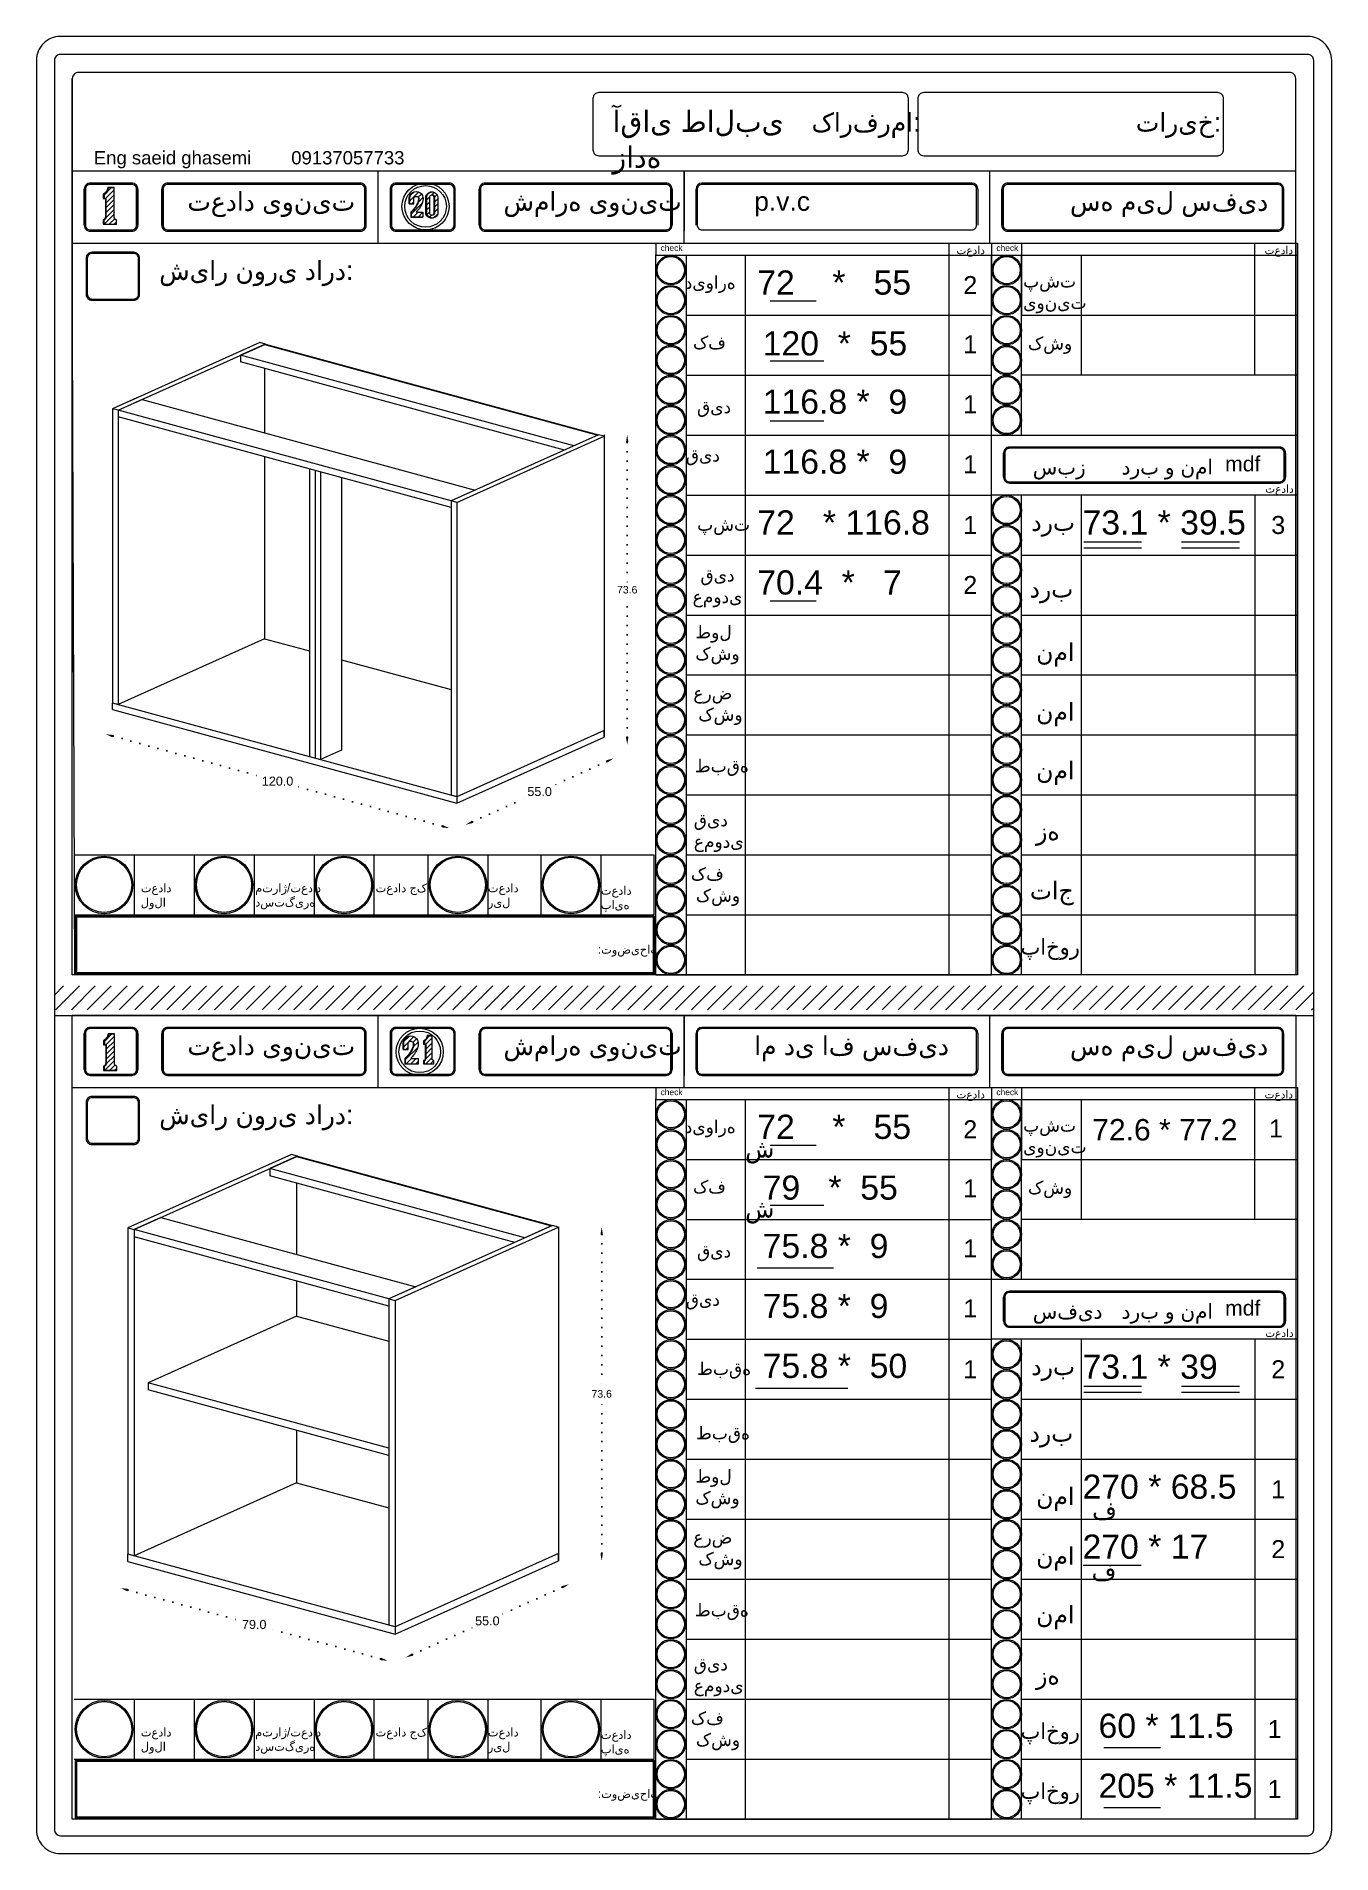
# Model space of a CAD drawing. Header units: inches. Extents: x 104 to 9740, y 936 to 6735.
# Drawn here: x 7447 to 7879, y 4485 to 5091 of the extents above; entities that cross this region are included whole.
import ezdxf

# ---------------------------------------------------------------- set-up
doc = ezdxf.new("R2010")
doc.units = ezdxf.units.IN
doc.header["$MEASUREMENT"] = 0
doc.linetypes.add('ACAD_ISO07W100', pattern=[3, 0, -3])
doc.styles.get("Standard").update_dxf_attribs({"font": 'arial.ttf'})
doc.dimstyles.new('Copy of Standard', dxfattribs={"dimtxt": 2.5, "dimasz": 2.5, "dimexe": 0.18, "dimexo": 0.0625, "dimgap": 0.09, "dimtad": 0, "dimtih": 1, "dimtoh": 1, "dimdec": 1, "dimzin": 0, "dimdsep": 46, "dimtxsty": 'Standard', "dimcen": 0.09, "dimse1": 1, "dimse2": 1, "dimadec": 0, "dimazin": 0, "dimtfac": 1, "dimtdec": 1, "dimtix": 1, "dimtofl": 0, "dimtmove": 0, "dimatfit": 3, "dimfxl": 1, "dimtolj": 1, "dimtzin": 0, "dimarcsym": 0})
doc.dimstyles.get("Standard").update_dxf_attribs({"dimtxt": 3, "dimasz": 2.5, "dimexe": 0.18, "dimexo": 0.0625, "dimgap": 0.09, "dimtad": 0, "dimtih": 1, "dimtoh": 1, "dimdec": 1, "dimzin": 0, "dimdsep": 46, "dimtxsty": 'Standard', "dimcen": 0.09, "dimse1": 1, "dimse2": 1, "dimadec": 0, "dimazin": 0, "dimtfac": 1, "dimtdec": 1, "dimtix": 1, "dimtofl": 0, "dimtmove": 0, "dimatfit": 0, "dimfxl": 1, "dimtolj": 1, "dimtzin": 0, "dimarcsym": 0})
pattern_1 = [(45, (6915.3627, 5325.0213), (-0.8148213, 0.8148213), [])]

msp = doc.modelspace()

# ---------------------------------------------------------------- texts
at = {"lineweight": 20, "attachment_point": 1}
for s, width, gutter_width, heights, insert, char_height in [('{\\fArial|b0|i0|c178|p34;آقای طالبی زاده}', 61.9241, 323.85, [0], (7639.14, 5065.86), 7.1441), ('{\\fArial|b0|i0|c178|p34;کارفرما:}', 0.2338, 164.79, [0], (7705.51, 5065.12), 6.3113), ('تاریخ:', 0.2338, 164.79, [0], (7813.64, 5065.12), 6.311), ('{\\fArial|b0|i0|c178|p34;Eng saeid ghasemi}', 79.2452, 164.79, [0], (7466.14, 5052.31), 4.4179), ('{\\fArial|b0|i0|c178|p34;09137057733 }', 65.4498, 164.79, [0], (7531.98, 5052.31), 4.4179), ('{\\fArial|b0|i0|c178|p34;تعداد یونیت}', 65.4498, 164.79, [0], (7497.34, 5038.73), 6.3113), ('{\\fArial|b0|i0|c178|p34;شماره یونیت}', 65.4498, 164.79, [0], (7602.77, 5038.73), 6.3113), ('p.v.c', 65.4498, 164.79, [0], (7686.38, 5038.73), 6.311), ('{\\fArial|b0|i0|c178|p34;سه میل سفید}', 65.4498, 164.79, [0], (7791.71, 5038.73), 6.3113), ('{\\fArial|b0|i0|c178|p34;check}', 8.1204, 164.79, [0], (7655.15, 5021.03), 2.0101), ('{\\fArial|b0|i0|c178|p34;تعداد }', 11.7486, 164.79, [0], (7753.82, 5020.63), 2.6665), ('{\\fArial|b0|i0|c178|p34;check}', 8.423, 164.79, [0], (7767.15, 5021.03), 2.0101), ('{\\fArial|b0|i0|c178|p34;تعداد }', 10.9902, 164.79, [0], (7856.58, 5020.63), 2.6665), ('{\\fArial|b0|i0|c178|p34;شیار نوری دارد:}', 65.4498, 164.79, [0], (7487.95, 5015.69), 6.3113), ('{\\fArial|b0|i0|c178|p34;شیار نوری دارد:}', 65.4498, 164.79, [0], (7487.95, 5015.69), 6.3113), ('72    *   55', 61.9823, 462.54, [8.23], (7687.39, 5012.51), 8.0603), ('{\\fArial|b0|i0|c178|p34;دیواره }', 17.3175, 247.18, [0], (7663.22, 5010.7), 4.3074), ('2{\\fArial|b0|i0|c178|p34; }', 8.5903, 164.79, [0], (7756.1, 5010.64), 6), ('{\\fArial|b0|i0|c178|p34;پشت \\Pیونیت}', 19.3052, 247.18, [0], (7776.08, 5011.15), 4.3074), ('{\\fArial|b0|i0|c178|p34;کف }', 15.3367, 247.18, [0], (7665.96, 4990.7), 4.3074), ('120  *  55', 65.2593, 462.54, [8.23], (7689.21, 4992.23), 8.06), ('1{\\fArial|b0|i0|c178|p34; }', 8.5903, 164.79, [0], (7756.1, 4990.91), 6), ('{\\fArial|b0|i0|c178|p34;کشو }', 17.7019, 247.18, [0], (7777.68, 4990.43), 4.3074), ('116.8 *  9', 66.8047, 462.54, [0], (7689.21, 4972.78), 8.06), ('1{\\fArial|b0|i0|c178|p34; }', 8.5903, 164.79, [0], (7756.1, 4970.91), 6), ('{\\fArial|b0|i0|c178|p34;قید}', 20.995, 247.18, [0], (7667.31, 4969.23), 4.3074), ('{\\fArial|b0|i0|c178|p34;قید  }', 21.1589, 247.18, [0], (7663.57, 4953.11), 4.3074), ('116.8 *  9', 66.8047, 462.54, [0], (7689.21, 4952.78), 8.06), ('1{\\fArial|b0|i0|c178|p34; }', 8.5903, 164.79, [0], (7756.1, 4950.91), 6), ('سبز', 37.9723, 164.79, [0], (7779.3, 4949.54), 5.058), ('{\\fArial|b0|i0|c178|p34;درب و نما}', 36.0682, 164.79, [0], (7808.91, 4949.54), 5.0582), ('mdf', 17.2431, 132.07, [0], (7843.42, 4950.58), 5.058), ('{\\fArial|b0|i0|c178|p34;تعداد }', 10.7715, 164.79, [0], (7856.8, 4941.06), 2.6665), ('{\\fArial|b0|i0|c178|p34;پشت}', 16.0176, 247.18, [0], (7667.37, 4930.03), 4.3074), ('72   * 116.8', 61.9823, 462.54, [8.23], (7687.39, 4932.51), 8.0603), ('1{\\fArial|b0|i0|c178|p34; }', 8.5903, 164.79, [0], (7756.1, 4930.64), 6), ('{\\fArial|b0|i0|c178|p34;درب}', 20.6748, 340.12, [0], (7778.77, 4931.62), 5.927), ('73.1 * 39.5', 65.2593, 462.54, [8.23], (7795.88, 4932.51), 8.0603), ('3', 8.5903, 164.79, [0], (7858.82, 4930.64), 6), ('\\pxqc;قید\\Pعمودی  ', 21.1589, 247.18, [0], (7663.57, 4913.11), 4.307), ('70.4  *   7', 61.9823, 462.54, [8.23], (7687.39, 4912.51), 8.0603), ('2{\\fArial|b0|i0|c178|p34; }', 8.5903, 164.79, [0], (7756.1, 4910.64), 6), ('{\\fArial|b0|i0|c178|p34;درب}', 13.4202, 164.79, [0], (7778.19, 4909.4), 5.927), ('{\\fArial|b0|i0|c178|p34;طول \\Pکشو}', 17.6756, 164.79, [0], (7666.76, 4894.13), 4.3074), ('{\\fArial|b0|i0|c178|p34;نما}', 11.1787, 164.79, [0], (7780.43, 4888.23), 5.927), ('{\\fArial|b0|i0|c178|p34;عرض \\P کشو}', 18.5758, 164.79, [0], (7666.08, 4873.83), 4.3074), ('{\\fArial|b0|i0|c178|p34;نما}', 11.1787, 164.79, [0], (7780.43, 4868.34), 5.927), ('{\\fArial|b0|i0|c178|p34;طبقه}', 14.2061, 164.79, [0], (7666.62, 4849.52), 4.3074), ('{\\fArial|b0|i0|c178|p34;نما}', 11.1787, 164.79, [0], (7780.43, 4848.8), 5.927), ('{\\fArial|b0|i0|c178|p34;قید \\Pعمودی}', 14.0099, 164.79, [0], (7666.23, 4831.5), 4.3074), ('{\\fArial|b0|i0|c178|p34;زه}', 11.2031, 164.79, [0], (7780.4, 4828.54), 5.927), ('{\\fArial|b0|i0|c178|p34;کف }\\P{\\fArial|b0|i0|c178|p34; کشو}', 17.5398, 164.79, [0], (7665.26, 4813.5), 4.3074), ('تعداد لولا', 17.7752, 164.79, [0], (7481.8, 4808.07), 2.872), ('متراژ/تعداد\\Pدستگیره', 19.6171, 164.79, [0], (7519.96, 4808.07), 2.8716), ('تعداد جک', 17.466, 164.79, [0], (7560.1, 4808.07), 2.872), ('تعداد ریل', 17.6808, 164.79, [0], (7597.56, 4808.07), 2.872), ('تعداد پایه', 17.7105, 164.79, [0], (7635.24, 4807.23), 2.872), ('{\\fArial|b0|i0|c178|p34;تاج}', 13.2883, 164.79, [0], (7778.32, 4808.73), 5.927), (':توضیحات', 18.5601, 164.79, [0], (7634.21, 4787.54), 2.872), ('{\\fArial|b0|i0|c178|p34;پاخور}', 12.8103, 147.32, [0], (7775.22, 4789.67), 5.2987), ('{\\fArial|b0|i0|c178|p34;تعداد یونیت}', 65.4498, 164.79, [0], (7497.34, 4757.21), 6.3113), ('{\\fArial|b0|i0|c178|p34;شماره یونیت}', 65.4498, 164.79, [0], (7602.77, 4757.21), 6.3113), ('{\\fArial|b0|i0|c178|p34;ام دی اف سفید}', 65.4498, 164.79, [0], (7686.38, 4757.21), 6.3113), ('{\\fArial|b0|i0|c178|p34;سه میل سفید}', 65.4498, 164.79, [0], (7791.71, 4757.21), 6.3113), ('{\\fArial|b0|i0|c178|p34;check}', 8.1204, 164.79, [0], (7655.15, 4739.52), 2.0101), ('{\\fArial|b0|i0|c178|p34;تعداد }', 11.7486, 164.79, [0], (7753.82, 4739.11), 2.6665), ('{\\fArial|b0|i0|c178|p34;check}', 8.423, 164.79, [0], (7767.15, 4739.52), 2.0101), ('{\\fArial|b0|i0|c178|p34;تعداد }', 10.9902, 164.79, [0], (7856.58, 4739.11), 2.6665), ('{\\fArial|b0|i0|c178|p34;شیار نوری دارد:}', 65.4498, 164.79, [0], (7487.95, 4734.17), 6.3113), ('{\\fArial|b0|i0|c178|p34;شیار نوری دارد:}', 65.4498, 164.79, [0], (7487.95, 4734.17), 6.3113), ('{\\fArial|b0|i0|c178|p34;دیواره }', 17.3175, 247.18, [0], (7663.22, 4729.19), 4.3074), ('72    *   55', 61.9823, 462.54, [8.23], (7687.39, 4730.99), 8.0603), ('2{\\fArial|b0|i0|c178|p34; }', 8.5903, 164.79, [0], (7756.1, 4729.12), 6), ('{\\fArial|b0|i0|c178|p34;پشت \\Pیونیت}', 19.3052, 247.18, [0], (7776.08, 4729.64), 4.3074), ('72.6 * 77.2', 58.0086, 411.15, [7.32], (7799.13, 4729.56), 7.1647), ('1{\\fArial|b0|i0|c178|p34; }', 8.5903, 164.79, [0], (7858.05, 4729.4), 6), ('{\\fArial|b0|i0|c178|p34;ش}', 15.3157, 346.26, [0], (7683.38, 4722.74), 6.0339), ('{\\fArial|b0|i0|c178|p34;کف }', 15.3367, 247.18, [0], (7665.96, 4709.18), 4.3074), ('79   *  55', 65.2593, 462.54, [8.23], (7689.21, 4710.72), 8.06), ('1{\\fArial|b0|i0|c178|p34; }', 8.5903, 164.79, [0], (7756.1, 4709.4), 6), ('{\\fArial|b0|i0|c178|p34;کشو }', 17.7019, 247.18, [0], (7777.68, 4708.91), 4.3074), ('{\\fArial|b0|i0|c178|p34;ش}', 15.3157, 346.26, [0], (7683.38, 4702.74), 6.0339), ('75.8 *  9', 66.8047, 462.54, [8.24], (7689.21, 4691.26), 8.06), ('{\\fArial|b0|i0|c178|p34;قید}', 20.995, 247.18, [0], (7667.31, 4687.71), 4.3074), ('1{\\fArial|b0|i0|c178|p34; }', 8.5903, 164.79, [0], (7756.1, 4689.4), 6), ('{\\fArial|b0|i0|c178|p34;قید  }', 21.1589, 247.18, [0], (7663.57, 4671.59), 4.3074), ('75.8 *  9', 66.8047, 462.54, [0], (7689.21, 4671.26), 8.06), ('1{\\fArial|b0|i0|c178|p34; }', 8.5903, 164.79, [0], (7756.1, 4669.4), 6), ('{\\fArial|b0|i0|c178|p34;سفید}', 37.9723, 164.79, [0], (7779.3, 4668.02), 5.0582), ('{\\fArial|b0|i0|c178|p34;درب و نما}', 36.0682, 164.79, [0], (7808.91, 4668.02), 5.0582), ('mdf', 17.2431, 132.07, [0], (7843.42, 4669.07), 5.058), ('{\\fArial|b0|i0|c178|p34;تعداد }', 10.7715, 164.79, [0], (7856.8, 4659.55), 2.6665), ('{\\fArial|b0|i0|c178|p34;طبقه}', 16.0176, 247.18, [0], (7667.37, 4648.51), 4.3074), ('75.8 *  50', 65.2593, 462.54, [8.23], (7689.21, 4651.26), 8.06), ('1{\\fArial|b0|i0|c178|p34; }', 8.5903, 164.79, [0], (7756.1, 4649.12), 6), ('73.1 * 39', 65.2593, 462.54, [8.23], (7795.88, 4650.99), 8.06), ('2{\\fArial|b0|i0|c178|p34; }', 8.5903, 164.79, [0], (7858.82, 4649.12), 6), ('{\\fArial|b0|i0|c178|p34;درب}', 20.6748, 340.12, [0], (7778.77, 4650.1), 5.927), ('{\\fArial|b0|i0|c178|p34;طبقه}', 14.1457, 164.79, [0], (7667, 4627.06), 4.3074), ('{\\fArial|b0|i0|c178|p34;درب}', 13.4202, 164.79, [0], (7778.19, 4627.89), 5.927), ('{\\fArial|b0|i0|c178|p34;طول \\Pکشو}', 17.6756, 164.79, [0], (7666.76, 4612.62), 4.3074), ('{\\fArial|b0|i0|c178|p34;نما}', 11.1787, 164.79, [0], (7780.43, 4606.72), 5.927), ('270 * 68.5', 65.2593, 462.54, [8.23], (7795.88, 4610.99), 8.06), ('1 ', 8.5903, 164.79, [0], (7858.82, 4609.12), 6), ('ف', 15.3157, 346.26, [0], (7799.08, 4602.13), 6.03), ('{\\fArial|b0|i0|c178|p34;عرض \\P کشو}', 18.5758, 164.79, [0], (7666.08, 4592.31), 4.3074), ('270 * 17', 65.2593, 462.54, [8.23], (7795.88, 4590.99), 8.06), ('2 ', 8.5903, 164.79, [0], (7858.82, 4589.12), 6), ('{\\fArial|b0|i0|c178|p34;نما}', 11.1787, 164.79, [0], (7780.43, 4586.82), 5.927), ('ف', 15.3157, 346.26, [0], (7798.9, 4581.75), 6.03), ('{\\fArial|b0|i0|c178|p34;طبقه}', 14.2061, 164.79, [0], (7666.62, 4568.01), 4.3074), ('{\\fArial|b0|i0|c178|p34;نما}', 11.1787, 164.79, [0], (7780.43, 4567.29), 5.927), ('{\\fArial|b0|i0|c178|p34;قید \\Pعمودی}', 14.0099, 164.79, [0], (7666.23, 4549.99), 4.3074), ('{\\fArial|b0|i0|c178|p34;زه}', 11.2031, 164.79, [0], (7780.4, 4547.02), 5.927), ('{\\fArial|b0|i0|c178|p34;کف }\\P{\\fArial|b0|i0|c178|p34; کشو}', 17.5398, 164.79, [0], (7665.26, 4531.98), 4.3074), ('{\\fArial|b0|i0|c178|p34;پاخور}', 12.8103, 147.32, [0], (7775.22, 4528.15), 5.2987), ('60 * 11.5', 65.2593, 462.54, [0], (7801.21, 4531.26), 8.06), ('1{\\fArial|b0|i0|c178|p34; }', 8.5903, 164.79, [0], (7857.62, 4529.12), 6), ('تعداد لولا', 17.7752, 164.79, [0], (7481.8, 4526.55), 2.872), ('متراژ/تعداد\\Pدستگیره', 19.6171, 164.79, [0], (7519.96, 4526.55), 2.8716), ('تعداد جک', 17.466, 164.79, [0], (7560.1, 4526.55), 2.872), ('تعداد ریل', 17.6808, 164.79, [0], (7597.56, 4526.55), 2.872), ('تعداد پایه', 17.7105, 164.79, [0], (7635.24, 4525.71), 2.872), ('205 * 11.5', 65.2593, 462.54, [0], (7801.21, 4511.26), 8.06), ('1{\\fArial|b0|i0|c178|p34; }', 8.5903, 164.79, [0], (7857.62, 4509.12), 6), (':توضیحات', 18.5601, 164.79, [0], (7634.21, 4506.02), 2.872), ('{\\fArial|b0|i0|c178|p34;پاخور}', 12.8103, 147.32, [0], (7775.22, 4508.15), 5.2987)]:
    msp.add_mtext_dynamic_manual_height_columns(s, width=width, gutter_width=gutter_width, heights=heights, dxfattribs=dict(at, insert=insert, char_height=char_height))

# ---------------------------------------------------------------- blocks, each defined once
blk = doc.blocks.new('*D822')
at = {"color": 0, "linetype": 'ACAD_ISO07W100', "lineweight": -2, "transparency": 16777216}
for p, q in [((7644.02, 4955.17), (7644.02, 4907.41)), ((7644.02, 4856.91), (7644.02, 4904.67))]:
    blk.add_line(p, q, dxfattribs=at)
at = {"color": 0, "transparency": 16777216}
for points in [[(7643.6, 4955.17), (7644.44, 4955.17), (7644.02, 4957.67)], [(7643.6, 4856.91), (7644.44, 4856.91), (7644.02, 4854.41)]]:
    blk.add_solid(points, dxfattribs=at)
at = {"layer": 'Defpoints', "color": 0, "transparency": 16777216}
for p in [(7636.32, 4957.67), (7644.02, 4957.67), (7637.45, 4854.41)]:
    blk.add_point(p, dxfattribs=at)
at = {"color": 0, "lineweight": 20, "transparency": 16777216, "insert": (7644.02, 4906.04), "char_height": 2.5, "attachment_point": 5}
blk.add_mtext('\\A1;73.6', dxfattribs=at)
blk = doc.blocks.new('*D820')
at = {"color": 0, "linetype": 'ACAD_ISO07W100', "lineweight": -2, "transparency": 16777216}
for p, q in [((7637.23, 4848.79), (7618.44, 4840.36)), ((7592.42, 4828.68), (7611.21, 4837.11))]:
    blk.add_line(p, q, dxfattribs=at)
at = {"color": 0, "transparency": 16777216}
for points in [[(7637.06, 4849.17), (7637.4, 4848.41), (7639.51, 4849.81)], [(7592.25, 4829.06), (7592.59, 4828.3), (7590.14, 4827.66)]]:
    blk.add_solid(points, dxfattribs=at)
at = {"layer": 'Defpoints', "color": 0, "transparency": 16777216}
for p in [(7636.32, 4856.91), (7586.95, 4834.76), (7590.14, 4827.66)]:
    blk.add_point(p, dxfattribs=at)
at = {"color": 0, "lineweight": 20, "transparency": 16777216, "insert": (7614.82, 4838.74), "char_height": 3, "attachment_point": 5}
blk.add_mtext('\\A1;55.0', dxfattribs=at)
blk = doc.blocks.new('*D821')
at = {"color": 0, "linetype": 'ACAD_ISO07W100', "lineweight": -2, "transparency": 16777216}
for p, q in [((7472.55, 4857.21), (7522.42, 4843.58)), ((7582.3, 4827.2), (7532.43, 4840.84))]:
    blk.add_line(p, q, dxfattribs=at)
at = {"color": 0, "transparency": 16777216}
for points in [[(7472.66, 4857.61), (7472.44, 4856.81), (7470.14, 4857.87)], [(7582.41, 4827.61), (7582.19, 4826.8), (7584.71, 4826.54)]]:
    blk.add_solid(points, dxfattribs=at)
at = {"layer": 'Defpoints', "color": 0, "transparency": 16777216}
for p in [(7472.39, 4866.08), (7470.14, 4857.87), (7586.95, 4834.76)]:
    blk.add_point(p, dxfattribs=at)
at = {"color": 0, "lineweight": 20, "transparency": 16777216, "insert": (7527.42, 4842.21), "char_height": 3, "attachment_point": 5}
blk.add_mtext('\\A1;120.0', dxfattribs=at)
blk = doc.blocks.new('*D826')
at = {"color": 0, "linetype": 'ACAD_ISO07W100', "lineweight": -2, "transparency": 16777216}
for p, q in [((7635.52, 4691.01), (7635.52, 4639.26)), ((7635.52, 4584.77), (7635.52, 4636.52))]:
    blk.add_line(p, q, dxfattribs=at)
at = {"color": 0, "transparency": 16777216}
for points in [[(7635.1, 4691.01), (7635.93, 4691.01), (7635.52, 4693.51)], [(7635.1, 4584.77), (7635.93, 4584.77), (7635.52, 4582.27)]]:
    blk.add_solid(points, dxfattribs=at)
at = {"layer": 'Defpoints', "color": 0, "transparency": 16777216}
for p in [(7621.13, 4693.51), (7635.52, 4693.51), (7621.13, 4582.27)]:
    blk.add_point(p, dxfattribs=at)
at = {"color": 0, "lineweight": 20, "transparency": 16777216, "insert": (7635.52, 4637.89), "char_height": 2.5, "attachment_point": 5}
blk.add_mtext('\\A1;73.6', dxfattribs=at)
blk = doc.blocks.new('*D824')
at = {"color": 0, "linetype": 'ACAD_ISO07W100', "lineweight": -2, "transparency": 16777216}
for p, q in [((7622.36, 4573.4), (7601, 4563.82)), ((7572.42, 4550.99), (7593.78, 4560.58))]:
    blk.add_line(p, q, dxfattribs=at)
at = {"color": 0, "transparency": 16777216}
for points in [[(7622.19, 4573.78), (7622.53, 4573.02), (7624.64, 4574.43)], [(7572.25, 4551.37), (7572.59, 4550.61), (7570.14, 4549.97)]]:
    blk.add_solid(points, dxfattribs=at)
at = {"layer": 'Defpoints', "color": 0, "transparency": 16777216}
for p in [(7621.13, 4582.27), (7566.62, 4557.81), (7570.14, 4549.97)]:
    blk.add_point(p, dxfattribs=at)
at = {"color": 0, "lineweight": 20, "transparency": 16777216, "insert": (7597.39, 4562.2), "char_height": 3, "attachment_point": 5}
blk.add_mtext('\\A1;55.0', dxfattribs=at)
blk = doc.blocks.new('*D825')
at = {"color": 0, "linetype": 'ACAD_ISO07W100', "lineweight": -2, "transparency": 16777216}
for p, q in [((7477.51, 4572.46), (7515.67, 4562.08)), ((7561.78, 4549.54), (7523.61, 4559.92))]:
    blk.add_line(p, q, dxfattribs=at)
at = {"color": 0, "transparency": 16777216}
for points in [[(7477.62, 4572.87), (7477.4, 4572.06), (7475.1, 4573.12)], [(7561.89, 4549.94), (7561.67, 4549.13), (7564.19, 4548.88)]]:
    blk.add_solid(points, dxfattribs=at)
at = {"layer": 'Defpoints', "color": 0, "transparency": 16777216}
for p in [(7477.52, 4582.05), (7475.1, 4573.12), (7566.62, 4557.81)]:
    blk.add_point(p, dxfattribs=at)
at = {"color": 0, "lineweight": 20, "transparency": 16777216, "insert": (7519.64, 4561), "char_height": 3, "attachment_point": 5}
blk.add_mtext('\\A1;79.0', dxfattribs=at)

# ---------------------------------------------------------------- dimensions: what is measured, and where the dimension line sits
at = {"lineweight": 20}
dim = msp.add_linear_dim(base=(7644.02, 4957.67), p1=(7637.45, 4854.41), p2=(7636.32, 4957.67), angle=270, text='73.6', dimstyle='Copy of Standard', dxfattribs=at)
dim.commit()
dim.dimension.update_dxf_attribs({"geometry": '*D822', "text_midpoint": (7644.02, 4906.04), "dimtype": 160})
for p1, p2, distance, text, picture, middle in [((7586.95, 4834.76), (7472.39, 4866.08), 8.52, '120.0', '*D821', (7527.42, 4842.21)), ((7636.32, 4856.91), (7586.95, 4834.76), 7.78, '55.0', '*D820', (7614.82, 4838.74)), ((7566.62, 4557.81), (7477.52, 4582.05), 9.25, '79.0', '*D825', (7519.64, 4561)), ((7621.13, 4582.27), (7566.62, 4557.81), 8.59, '55.0', '*D824', (7597.39, 4562.2))]:
    dim = msp.add_aligned_dim(p1=p1, p2=p2, distance=distance, text=text, dimstyle='Standard', dxfattribs=at)
    dim.commit()
    dim.dimension.update_dxf_attribs({"geometry": picture, "text_midpoint": middle})
dim = msp.add_linear_dim(base=(7635.52, 4693.51), p1=(7621.13, 4582.27), p2=(7621.13, 4693.51), angle=270, text='73.6', dimstyle='Copy of Standard', dxfattribs=at)
dim.commit()
dim.dimension.update_dxf_attribs({"geometry": '*D826', "text_midpoint": (7635.52, 4637.89)})

# ---------------------------------------------------------------- hatches: boundary and pattern name
at = {"lineweight": 20}
h = msp.add_hatch(dxfattribs=at)
h.set_pattern_fill('ANSI31', color=256, scale=9.218651)
h.set_pattern_definition([(45, (6723.7073, 5579.2127), (-0.8148213, 0.8148213), [])])
h.paths.add_polyline_path([(7473.47, 5029.46), (7473.38, 5029.5), (7473.3, 5029.56), (7473.22, 5029.62), (7473.15, 5029.69), (7473.09, 5029.77), (7473.04, 5029.86), (7473, 5029.95), (7472.97, 5030.05), (7472.95, 5030.14), (7472.95, 5030.24), (7472.95, 5040.17), (7471.08, 5040.17), (7471.06, 5039.94), (7471.01, 5039.71), (7470.94, 5039.49), (7470.85, 5039.27), (7470.75, 5039.06), (7470.63, 5038.86), (7470.49, 5038.67), (7470.33, 5038.5), (7470.16, 5038.34), (7469.98, 5038.19), (7469.79, 5038.06), (7469.58, 5037.95), (7469.58, 5036.55), (7469.99, 5036.55), (7470.29, 5036.52), (7470.29, 5030.28), (7470.28, 5030.19), (7470.26, 5030.09), (7470.23, 5030), (7470.18, 5029.91), (7470.13, 5029.83), (7470.07, 5029.75), (7470, 5029.68), (7469.93, 5029.62), (7469.85, 5029.57), (7469.76, 5029.52), (7469.67, 5029.48), (7469.58, 5029.46), (7469.58, 5028.03), (7473.67, 5028.03), (7473.67, 5029.41), (7473.57, 5029.43)])
h = msp.add_hatch(dxfattribs=at)
h.set_pattern_fill('ANSI31', color=256, scale=9.218651)
h.set_pattern_definition([(45, (6899.923, 5605.9103), (-0.8148213, 0.8148213), [])])
h.paths.add_polyline_path([(7575.92, 5031.94), (7573.77, 5031.94), (7573.77, 5032.2), (7573.99, 5032.41), (7574.2, 5032.63), (7574.4, 5032.85), (7574.59, 5033.09), (7574.77, 5033.33), (7574.94, 5033.58), (7575.11, 5033.84), (7575.26, 5034.1), (7575.4, 5034.37), (7575.53, 5034.65), (7575.64, 5034.93), (7575.68, 5035.03), (7575.75, 5035.21), (7575.81, 5035.39), (7575.85, 5035.57), (7575.89, 5035.75), (7575.92, 5035.94), (7575.94, 5036.13), (7575.95, 5036.31), (7575.95, 5036.5), (7575.94, 5036.69), (7575.92, 5036.87), (7575.74, 5037.51), (7575.38, 5038.07), (7574.89, 5038.5), (7574.35, 5038.75), (7573.78, 5038.83), (7573.14, 5038.74), (7572.54, 5038.46), (7572.05, 5038.03), (7571.7, 5037.48), (7571.52, 5036.85), (7571.53, 5036.2), (7571.53, 5034.69), (7572.87, 5034.69), (7572.87, 5036.67), (7573, 5036.91), (7573.17, 5037.08), (7573.39, 5037.19), (7573.63, 5037.23), (7573.78, 5037.2), (7573.87, 5037.19), (7573.88, 5037.19), (7574.02, 5037.16), (7574.24, 5037.06), (7574.41, 5036.89), (7574.52, 5036.68), (7574.57, 5036.44), (7574.57, 5036.29), (7574.56, 5036.13), (7574.54, 5035.98), (7574.52, 5035.83), (7574.49, 5035.68), (7574.46, 5035.53), (7574.41, 5035.39), (7574.36, 5035.24), (7574.31, 5035.1), (7574.24, 5034.96), (7574.17, 5034.8), (7574.02, 5034.51), (7573.87, 5034.23), (7573.7, 5033.95), (7573.52, 5033.67), (7573.33, 5033.41), (7573.13, 5033.15), (7572.92, 5032.89), (7572.71, 5032.65), (7572.48, 5032.42), (7572.24, 5032.19), (7572, 5031.97), (7572, 5030.31), (7575.92, 5030.31)])
h = msp.add_hatch(dxfattribs=at)
h.set_pattern_fill('ANSI31', color=256, scale=9.393641)
h.set_pattern_definition([(45, (6885.6415, 5616.5273), (-0.8302884, 0.8302884), [])])
h.paths.add_polyline_path([(7577.16, 5037.15), (7577.16, 5031.36), (7577.35, 5030.98), (7577.61, 5030.65), (7577.93, 5030.37), (7578.3, 5030.17), (7578.71, 5030.04), (7579.13, 5030), (7579.36, 5030.02), (7579.69, 5030.12), (7580.07, 5030.33), (7580.39, 5030.61), (7580.65, 5030.95), (7580.84, 5031.33), (7580.84, 5037.18), (7580.69, 5037.6), (7580.44, 5037.98), (7580.12, 5038.29), (7579.73, 5038.53), (7579.36, 5038.66), (7579.13, 5038.68), (7578.69, 5038.63), (7578.26, 5038.49), (7577.88, 5038.26), (7577.56, 5037.94), (7577.32, 5037.57)])
h.paths.add_polyline_path([(7579.62, 5031.39), (7578.97, 5030.9), (7578.17, 5031.23), (7578.1, 5031.76), (7578.1, 5037.26), (7578.74, 5037.76), (7579.04, 5037.63), (7579.39, 5037.59), (7579.62, 5037.03)], flags=16)
h = msp.add_hatch(dxfattribs=at)
h.set_pattern_fill('ANSI31', color=256, scale=30)
h.set_pattern_definition([(45, (5250.7493, 4477.8733), (-2.6516504, 2.6516504), [])])
h.paths.add_polyline_path([(7872.97, 4773.97), (7452.97, 4773.97), (7452.97, 4765.97), (7872.97, 4765.97)])
h = msp.add_hatch(dxfattribs=at)
h.set_pattern_fill('ANSI31', color=256, scale=9.218651)
h.set_pattern_definition([(45, (6723.812, 5296.9973), (-0.8148213, 0.8148213), [])])
h.paths.add_polyline_path([(7473.58, 4747.25), (7473.49, 4747.29), (7473.4, 4747.34), (7473.33, 4747.41), (7473.26, 4747.48), (7473.19, 4747.56), (7473.14, 4747.64), (7473.1, 4747.73), (7473.07, 4747.83), (7473.06, 4747.93), (7473.05, 4748.03), (7473.05, 4757.95), (7471.19, 4757.95), (7471.16, 4757.72), (7471.11, 4757.49), (7471.05, 4757.27), (7470.96, 4757.05), (7470.85, 4756.84), (7470.73, 4756.65), (7470.59, 4756.46), (7470.44, 4756.28), (7470.27, 4756.12), (7470.08, 4755.98), (7469.89, 4755.85), (7469.68, 4755.74), (7469.68, 4754.33), (7470.09, 4754.33), (7470.4, 4754.31), (7470.4, 4748.07), (7470.39, 4747.97), (7470.36, 4747.88), (7470.33, 4747.79), (7470.29, 4747.7), (7470.24, 4747.62), (7470.18, 4747.54), (7470.11, 4747.47), (7470.04, 4747.41), (7469.95, 4747.35), (7469.87, 4747.31), (7469.78, 4747.27), (7469.68, 4747.24), (7469.68, 4745.81), (7473.77, 4745.81), (7473.77, 4747.19), (7473.67, 4747.21)])
h = msp.add_hatch(dxfattribs=at)
h.set_pattern_fill('ANSI31', color=256, scale=9.218651)
h.set_pattern_definition(pattern_1)
h.paths.add_polyline_path([(7574.31, 4749.71), (7571.95, 4749.71), (7571.95, 4749.99), (7572.19, 4750.22), (7572.42, 4750.45), (7572.64, 4750.7), (7572.85, 4750.96), (7573.05, 4751.23), (7573.24, 4751.5), (7573.42, 4751.78), (7573.58, 4752.07), (7573.74, 4752.37), (7573.88, 4752.67), (7574.01, 4752.98), (7574.05, 4753.1), (7574.12, 4753.29), (7574.18, 4753.48), (7574.24, 4753.68), (7574.28, 4753.88), (7574.31, 4754.09), (7574.33, 4754.29), (7574.34, 4754.5), (7574.34, 4754.7), (7574.33, 4754.91), (7574.31, 4755.11), (7574.11, 4755.81), (7573.72, 4756.42), (7573.18, 4756.9), (7572.58, 4757.17), (7571.97, 4757.26), (7571.26, 4757.15), (7570.61, 4756.86), (7570.07, 4756.38), (7569.68, 4755.78), (7569.48, 4755.09), (7569.49, 4754.37), (7569.49, 4752.72), (7570.97, 4752.72), (7570.97, 4754.89), (7571.11, 4755.15), (7571.3, 4755.34), (7571.54, 4755.46), (7571.8, 4755.5), (7571.97, 4755.47), (7572.07, 4755.46), (7572.07, 4755.46), (7572.23, 4755.43), (7572.46, 4755.31), (7572.65, 4755.13), (7572.78, 4754.89), (7572.82, 4754.63), (7572.82, 4754.47), (7572.82, 4754.3), (7572.8, 4754.13), (7572.78, 4753.97), (7572.74, 4753.8), (7572.7, 4753.64), (7572.66, 4753.48), (7572.6, 4753.32), (7572.54, 4753.17), (7572.47, 4753.02), (7572.39, 4752.84), (7572.23, 4752.52), (7572.06, 4752.21), (7571.87, 4751.9), (7571.68, 4751.6), (7571.47, 4751.31), (7571.25, 4751.03), (7571.02, 4750.75), (7570.78, 4750.48), (7570.54, 4750.22), (7570.28, 4749.98), (7570.01, 4749.74), (7570.01, 4747.91), (7574.31, 4747.91)])
h = msp.add_hatch(dxfattribs=at)
h.set_pattern_fill('ANSI31', color=256, scale=9.218651)
h.set_pattern_definition(pattern_1)
h.paths.add_polyline_path([(7579.38, 4749.06), (7579.31, 4749.1), (7579.24, 4749.14), (7579.18, 4749.18), (7579.13, 4749.24), (7579.08, 4749.3), (7579.04, 4749.37), (7579.01, 4749.44), (7578.99, 4749.51), (7578.98, 4749.59), (7578.97, 4749.66), (7578.97, 4757.3), (7577.54, 4757.3), (7577.52, 4757.13), (7577.48, 4756.95), (7577.43, 4756.78), (7577.36, 4756.61), (7577.28, 4756.45), (7577.19, 4756.3), (7577.08, 4756.15), (7576.96, 4756.02), (7576.83, 4755.9), (7576.69, 4755.78), (7576.54, 4755.68), (7576.38, 4755.6), (7576.38, 4754.52), (7576.69, 4754.52), (7576.93, 4754.5), (7576.93, 4749.69), (7576.92, 4749.62), (7576.9, 4749.55), (7576.88, 4749.48), (7576.85, 4749.41), (7576.81, 4749.35), (7576.76, 4749.29), (7576.71, 4749.23), (7576.65, 4749.18), (7576.59, 4749.14), (7576.52, 4749.11), (7576.45, 4749.08), (7576.38, 4749.06), (7576.38, 4747.96), (7579.53, 4747.96), (7579.53, 4749.02), (7579.45, 4749.04)])

# ---------------------------------------------------------------- linework, layer by layer
for p, q in [((7458.97, 4777.62), (7458.97, 5076.58)), ((7866.97, 5045.62), (7458.97, 5045.62)), ((7458.97, 4866.63), (7458.97, 5045.62)), ((7560.97, 5021.62), (7560.97, 5045.62)), ((7662.97, 5021.62), (7662.97, 5045.62)), ((7662.97, 5045.62), (7662.97, 5025.62)), ((7764.97, 5021.62), (7764.97, 5045.62)), ((7462.97, 5027.62), (7462.97, 5039.62)), ((7478.81, 5041.62), (7464.97, 5041.62)), ((7469.58, 5037.95), (7469.58, 5036.55)), ((7480.81, 5039.62), (7480.81, 5027.62)), ((7488.81, 5027.62), (7488.81, 5039.62)), ((7554.97, 5041.62), (7490.81, 5041.62)), ((7556.97, 5027.62), (7556.97, 5039.62)), ((7564.97, 5039.62), (7564.97, 5027.62)), ((7586.68, 5027.62), (7586.68, 5039.62)), ((7594.68, 5027.62), (7594.68, 5039.62)), ((7656.97, 5041.62), (7596.68, 5041.62)), ((7658.97, 5039.62), (7658.97, 5027.62)), ((7666.97, 5027.62), (7666.97, 5039.62)), ((7758.97, 5041.62), (7668.97, 5041.62)), ((7760.97, 5039.62), (7760.97, 5027.62)), ((7768.97, 5027.62), (7768.97, 5039.62)), ((7860.97, 5041.62), (7770.97, 5041.62)), ((7862.97, 5027.62), (7862.97, 5039.62)), ((7653.57, 5021.62), (7653.57, 5017.62)), ((7653.62, 4777.75), (7653.62, 5017.75)), ((7751.4, 4777.62), (7751.4, 5021.62)), ((7765.57, 5021.62), (7765.57, 4997.62)), ((7775.57, 5021.62), (7775.57, 4997.62)), ((7853.35, 4977.62), (7853.35, 5021.62)), ((7653.57, 5017.62), (7867.57, 5017.62)), ((7663.84, 4777.62), (7663.84, 5017.62)), ((7683.38, 5017.62), (7683.38, 4777.62)), ((7765.57, 4861.62), (7765.57, 5017.62)), ((7765.57, 4777.62), (7765.57, 5017.62)), ((7775.57, 4977.62), (7775.57, 5017.62)), ((7775.57, 4957.62), (7775.57, 5017.62)), ((7775.57, 4957.62), (7775.57, 5017.62)), ((7775.57, 5017.62), (7775.57, 4997.62)), ((7795.38, 5017.62), (7795.38, 4977.62)), ((7691.73, 5002.36), (7707.06, 5002.36)), ((7663.84, 4997.62), (7765.57, 4997.62)), ((7775.57, 4997.62), (7867.57, 4997.62)), ((7691.73, 4982.36), (7709.62, 4982.36)), ((7663.84, 4977.62), (7765.57, 4977.62)), ((7867.57, 4977.62), (7775.57, 4977.62)), ((7474.23, 4965.9), (7472.39, 4966.4)), ((7663.84, 4957.62), (7867.57, 4957.62)), ((7691.73, 4962.36), (7709.62, 4962.36)), ((7769.57, 4943.62), (7769.57, 4951.62)), ((7861.57, 4953.62), (7771.57, 4953.62)), ((7863.57, 4951.62), (7863.57, 4943.62)), ((7861.57, 4941.62), (7771.57, 4941.62)), ((7587.17, 4935.17), (7585.33, 4935.67)), ((7663.84, 4937.62), (7765.57, 4937.62)), ((7867.57, 4937.62), (7765.57, 4937.62)), ((7775.57, 4777.62), (7775.57, 4937.62)), ((7795.38, 4937.62), (7795.38, 4837.62)), ((7853.35, 4937.62), (7853.35, 4777.62)), ((7796.27, 4922.01), (7815.6, 4922.01)), ((7828.9, 4922.01), (7848.24, 4922.01)), ((7663.84, 4917.62), (7765.57, 4917.62)), ((7663.84, 4917.62), (7683.38, 4917.62)), ((7775.57, 4917.62), (7867.57, 4917.62)), ((7795.38, 4917.62), (7795.38, 4817.62)), ((7796.27, 4919.99), (7815.6, 4919.99)), ((7828.9, 4919.99), (7848.24, 4919.99)), ((7663.84, 4897.62), (7683.38, 4897.62)), ((7663.84, 4897.62), (7765.57, 4897.62)), ((7691.73, 4902.36), (7707.06, 4902.36)), ((7775.57, 4897.62), (7867.57, 4897.62)), ((7795.38, 4897.62), (7795.38, 4797.62)), ((7663.84, 4877.62), (7765.57, 4877.62)), ((7775.57, 4877.62), (7867.57, 4877.62)), ((7795.38, 4877.62), (7795.38, 4777.62)), ((7663.84, 4857.62), (7765.57, 4857.62)), ((7751.4, 4857.62), (7765.57, 4857.62)), ((7775.57, 4857.62), (7867.57, 4857.62)), ((7663.84, 4837.62), (7765.57, 4837.62)), ((7775.57, 4837.62), (7867.57, 4837.62)), ((7459.57, 4817.62), (7652.95, 4817.62)), ((7479.57, 4817.62), (7479.57, 4797.62)), ((7499.57, 4817.62), (7499.57, 4797.62)), ((7519.57, 4817.62), (7519.57, 4797.62)), ((7539.57, 4817.62), (7539.57, 4797.62)), ((7559.57, 4817.62), (7559.57, 4797.62)), ((7577.56, 4817.62), (7577.56, 4797.62)), ((7597.56, 4817.62), (7597.56, 4797.62)), ((7615.24, 4817.62), (7615.24, 4797.62)), ((7635.24, 4817.62), (7635.24, 4797.62)), ((7652.95, 4817.62), (7652.95, 4797.62)), ((7663.84, 4817.62), (7765.57, 4817.62)), ((7775.57, 4817.62), (7867.57, 4817.62)), ((7459.57, 4797.62), (7652.95, 4797.62)), ((7663.84, 4797.62), (7765.57, 4797.62)), ((7775.57, 4797.62), (7867.57, 4797.62)), ((7653.57, 4777.62), (7765.57, 4777.62)), ((7452.97, 4764.1), (7872.97, 4764.1)), ((7866.97, 4764.1), (7458.97, 4764.1)), ((7458.97, 4496.1), (7458.97, 4764.1)), ((7560.97, 4740.1), (7560.97, 4764.1)), ((7662.97, 4740.1), (7662.97, 4764.1)), ((7662.97, 4764.1), (7662.97, 4744.1)), ((7764.97, 4740.1), (7764.97, 4764.1)), ((7866.97, 4764.1), (7866.97, 4496.1)), ((7462.97, 4746.1), (7462.97, 4758.1)), ((7478.81, 4760.1), (7464.97, 4760.1)), ((7480.81, 4758.1), (7480.81, 4746.1)), ((7488.81, 4746.1), (7488.81, 4758.1)), ((7554.97, 4760.1), (7490.81, 4760.1)), ((7556.97, 4746.1), (7556.97, 4758.1)), ((7564.97, 4758.1), (7564.97, 4746.1)), ((7584.68, 4760.1), (7566.97, 4760.1)), ((7586.68, 4746.1), (7586.68, 4758.1)), ((7594.68, 4746.1), (7594.68, 4758.1)), ((7656.97, 4760.1), (7596.68, 4760.1)), ((7658.97, 4758.1), (7658.97, 4746.1)), ((7666.97, 4746.1), (7666.97, 4758.1)), ((7758.97, 4760.1), (7668.97, 4760.1)), ((7760.97, 4758.1), (7760.97, 4746.1)), ((7768.97, 4746.1), (7768.97, 4758.1)), ((7860.97, 4760.1), (7770.97, 4760.1)), ((7862.97, 4746.1), (7862.97, 4758.1)), ((7469.68, 4755.74), (7469.68, 4754.33)), ((7576.38, 4755.6), (7576.38, 4754.52)), ((7469.68, 4745.81), (7473.77, 4745.81)), ((7576.38, 4747.96), (7579.53, 4747.96)), ((7458.97, 4740.1), (7866.97, 4740.1)), ((7458.97, 4740.1), (7866.97, 4740.1)), ((7464.97, 4744.1), (7478.81, 4744.1)), ((7554.97, 4744.1), (7490.81, 4744.1)), ((7566.97, 4744.1), (7584.68, 4744.1)), ((7656.97, 4744.1), (7596.68, 4744.1)), ((7653.57, 4740.1), (7653.57, 4736.1)), ((7668.97, 4744.1), (7758.97, 4744.1)), ((7751.4, 4496.1), (7751.4, 4740.1)), ((7765.57, 4740.1), (7765.57, 4716.1)), ((7770.97, 4744.1), (7860.97, 4744.1)), ((7775.57, 4740.1), (7775.57, 4716.1)), ((7853.35, 4696.1), (7853.35, 4740.1)), ((7653.57, 4736.1), (7867.57, 4736.1)), ((7653.62, 4496.23), (7653.62, 4736.23)), ((7663.84, 4496.1), (7663.84, 4736.1)), ((7683.38, 4736.1), (7683.38, 4496.1)), ((7765.57, 4580.1), (7765.57, 4736.1)), ((7765.57, 4496.1), (7765.57, 4736.1)), ((7775.57, 4696.1), (7775.57, 4736.1)), ((7775.57, 4676.1), (7775.57, 4736.1)), ((7775.57, 4676.1), (7775.57, 4736.1)), ((7775.57, 4736.1), (7775.57, 4716.1)), ((7795.38, 4736.1), (7795.38, 4696.1)), ((7691.73, 4720.85), (7707.06, 4720.85)), ((7663.84, 4716.1), (7765.57, 4716.1)), ((7775.57, 4716.1), (7867.57, 4716.1)), ((7691.73, 4700.85), (7709.62, 4700.85)), ((7663.84, 4696.1), (7765.57, 4696.1)), ((7867.57, 4696.1), (7775.57, 4696.1)), ((7687.39, 4679.96), (7712.8, 4679.96)), ((7663.84, 4676.1), (7867.57, 4676.1)), ((7769.57, 4662.1), (7769.57, 4670.1)), ((7861.57, 4672.1), (7771.57, 4672.1)), ((7863.57, 4670.1), (7863.57, 4662.1)), ((7663.84, 4656.1), (7765.57, 4656.1)), ((7867.57, 4656.1), (7765.57, 4656.1)), ((7861.57, 4660.1), (7771.57, 4660.1)), ((7775.57, 4496.1), (7775.57, 4656.1)), ((7795.38, 4656.1), (7795.38, 4556.1)), ((7853.35, 4656.1), (7853.35, 4496.1)), ((7663.84, 4636.1), (7765.57, 4636.1)), ((7663.84, 4636.1), (7683.38, 4636.1)), ((7686.83, 4639.85), (7717.58, 4639.85)), ((7775.57, 4636.1), (7867.57, 4636.1)), ((7795.38, 4636.1), (7795.38, 4536.1)), ((7796.27, 4640.49), (7815.6, 4640.49)), ((7796.27, 4638.47), (7815.6, 4638.47)), ((7828.9, 4640.49), (7848.24, 4640.49)), ((7828.9, 4638.47), (7848.24, 4638.47)), ((7663.84, 4616.1), (7683.38, 4616.1)), ((7663.84, 4616.1), (7765.57, 4616.1)), ((7775.57, 4616.1), (7867.57, 4616.1)), ((7795.38, 4616.1), (7795.38, 4516.1)), ((7663.84, 4596.1), (7765.57, 4596.1)), ((7775.57, 4596.1), (7867.57, 4596.1)), ((7795.38, 4596.1), (7795.38, 4496.1)), ((7663.84, 4576.1), (7765.57, 4576.1)), ((7751.4, 4576.1), (7765.57, 4576.1)), ((7775.57, 4576.1), (7867.57, 4576.1)), ((7796.08, 4580.75), (7815.42, 4580.75)), ((7663.84, 4556.1), (7765.57, 4556.1)), ((7775.57, 4556.1), (7867.57, 4556.1)), ((7459.57, 4536.1), (7652.95, 4536.1)), ((7479.57, 4536.1), (7479.57, 4516.1)), ((7499.57, 4536.1), (7499.57, 4516.1)), ((7519.57, 4536.1), (7519.57, 4516.1)), ((7539.57, 4536.1), (7539.57, 4516.1)), ((7559.57, 4536.1), (7559.57, 4516.1)), ((7577.56, 4536.1), (7577.56, 4516.1)), ((7597.56, 4536.1), (7597.56, 4516.1)), ((7615.24, 4536.1), (7615.24, 4516.1)), ((7635.24, 4536.1), (7635.24, 4516.1)), ((7652.95, 4536.1), (7652.95, 4516.1)), ((7663.84, 4536.1), (7765.57, 4536.1)), ((7775.57, 4536.1), (7867.57, 4536.1)), ((7459.57, 4516.1), (7652.95, 4516.1)), ((7663.84, 4516.1), (7765.57, 4516.1)), ((7775.57, 4516.1), (7867.57, 4516.1)), ((7803.03, 4519.94), (7821.86, 4519.94)), ((7803.03, 4499.94), (7821.86, 4499.94)), ((7653.57, 4496.1), (7765.57, 4496.1))]:
    msp.add_line(p, q, dxfattribs=at)
at = {"linetype": 'Continuous', "lineweight": 20, "extrusion": (5.55112e-17, 0.936966, 0.34942)}
for p, q in [((7474.23, 4965.9), (7523.38, 4987.96)), ((7521.54, 4988.46), (7477.39, 4968.65)), ((7523.11, 4987.84), (7515.07, 4984.23)), ((7523.38, 4987.96), (7521.54, 4988.46)), ((7523.38, 4987.96), (7523.11, 4987.84)), ((7634.22, 4957.61), (7523.11, 4987.84)), ((7523.11, 4987.84), (7634.22, 4957.61)), ((7523.38, 4987.96), (7634.49, 4957.73)), ((7515.07, 4984.23), (7515.07, 4982.05)), ((7626.18, 4954), (7515.07, 4984.23)), ((7623.15, 4952.64), (7515.07, 4982.05)), ((7523.11, 4979.86), (7523.11, 4958.4)), ((7480.43, 4970.01), (7472.39, 4966.4)), ((7480.43, 4970.01), (7477.39, 4968.65)), ((7482.27, 4969.51), (7479.23, 4968.15)), ((7482.27, 4969.51), (7593.37, 4939.28)), ((7472.39, 4966.4), (7472.39, 4868.27)), ((7585.33, 4935.67), (7474.23, 4965.9)), ((7474.23, 4965.9), (7474.23, 4867.77)), ((7585.33, 4933.49), (7474.23, 4963.72)), ((7634.49, 4957.73), (7585.33, 4935.67)), ((7587.17, 4935.17), (7636.32, 4957.23)), ((7634.22, 4957.61), (7626.18, 4954)), ((7634.49, 4957.73), (7634.22, 4957.61)), ((7636.32, 4957.23), (7634.49, 4957.73)), ((7636.32, 4957.67), (7636.32, 4856.91)), ((7636.32, 4957.23), (7636.32, 4859.09)), ((7523.11, 4950.42), (7523.11, 4889.7)), ((7538.1, 4946.34), (7538.1, 4850.39)), ((7539.93, 4945.84), (7539.93, 4849.89)), ((7539.93, 4945.84), (7539.93, 4849.89)), ((7541.77, 4945.34), (7541.77, 4849.39)), ((7548.77, 4943.44), (7548.77, 4852.53)), ((7593.37, 4939.28), (7590.33, 4937.92)), ((7593.37, 4939.28), (7590.33, 4937.92)), ((7585.33, 4935.67), (7585.33, 4837.54)), ((7587.17, 4935.17), (7587.17, 4837.04)), ((7523.11, 4889.7), (7474.23, 4867.77)), ((7523.11, 4889.7), (7538.1, 4885.63)), ((7548.77, 4882.72), (7585.33, 4872.78)), ((7587.17, 4837.04), (7472.39, 4868.27)), ((7472.39, 4866.08), (7472.39, 4868.27)), ((7474.23, 4867.77), (7472.39, 4868.27)), ((7472.39, 4866.08), (7587.17, 4834.86)), ((7636.32, 4859.09), (7587.17, 4837.04)), ((7636.32, 4859.09), (7587.17, 4837.04)), ((7587.17, 4834.86), (7636.32, 4856.91)), ((7636.32, 4856.91), (7636.32, 4859.09)), ((7548.77, 4852.53), (7541.77, 4849.39)), ((7587.17, 4837.04), (7585.33, 4837.54)), ((7587.17, 4837.04), (7587.17, 4834.86)), ((7532.03, 4717.75), (7477.52, 4693.29)), ((7479.56, 4692.74), (7534.07, 4717.2)), ((7533.77, 4717.06), (7524.85, 4713.06)), ((7534.07, 4717.2), (7532.03, 4717.75)), ((7534.07, 4717.2), (7533.77, 4717.06)), ((7618.79, 4693.93), (7533.77, 4717.06)), ((7533.77, 4717.06), (7618.79, 4693.93)), ((7534.07, 4717.2), (7619.09, 4694.06)), ((7524.85, 4713.06), (7524.85, 4710.64)), ((7609.87, 4689.93), (7524.85, 4713.06)), ((7606.52, 4688.42), (7524.85, 4710.64)), ((7533.77, 4708.21), (7533.77, 4684.42)), ((7488.48, 4696.74), (7479.56, 4692.74)), ((7488.48, 4696.74), (7573.5, 4673.61)), ((7477.52, 4693.29), (7479.56, 4692.74)), ((7477.52, 4693.29), (7477.52, 4584.47)), ((7479.56, 4692.74), (7479.56, 4583.91)), ((7479.56, 4692.74), (7479.56, 4690.32)), ((7564.58, 4669.6), (7479.56, 4692.74)), ((7619.09, 4694.06), (7564.58, 4669.6)), ((7566.62, 4669.05), (7621.13, 4693.51)), ((7618.79, 4693.93), (7609.87, 4689.93)), ((7619.09, 4694.06), (7618.79, 4693.93)), ((7621.13, 4693.51), (7619.09, 4694.06)), ((7621.13, 4693.51), (7621.13, 4582.27)), ((7621.13, 4693.51), (7621.13, 4584.69)), ((7564.58, 4667.18), (7479.56, 4690.32)), ((7533.77, 4675.57), (7533.77, 4663.86)), ((7573.5, 4673.61), (7564.58, 4669.6)), ((7564.58, 4669.6), (7566.62, 4669.05)), ((7564.58, 4669.6), (7564.58, 4560.78)), ((7564.58, 4669.6), (7564.58, 4667.18)), ((7566.62, 4669.05), (7566.62, 4560.23)), ((7533.77, 4663.86), (7484.22, 4641.62)), ((7533.77, 4663.86), (7564.58, 4655.48)), ((7484.22, 4641.62), (7484.22, 4639.21)), ((7564.58, 4619.76), (7484.22, 4641.62)), ((7564.58, 4617.34), (7484.22, 4639.21)), ((7533.77, 4625.72), (7533.77, 4608.24)), ((7533.77, 4608.24), (7479.56, 4583.91)), ((7533.77, 4608.24), (7564.58, 4599.86)), ((7479.56, 4583.91), (7477.52, 4584.47)), ((7566.62, 4560.23), (7477.52, 4584.47)), ((7477.52, 4582.05), (7477.52, 4584.47)), ((7477.52, 4582.05), (7566.62, 4557.81)), ((7621.13, 4584.69), (7566.62, 4560.23)), ((7621.13, 4584.69), (7566.62, 4560.23)), ((7566.62, 4557.81), (7621.13, 4582.27)), ((7621.13, 4582.27), (7621.13, 4584.69)), ((7566.62, 4560.23), (7564.58, 4560.78)), ((7566.62, 4560.23), (7566.62, 4557.81))]:
    msp.add_line(p, q, dxfattribs=at)
at = {"lineweight": 20}
for points in [[(7454.97, 4484.58), (7870.97, 4484.58, 0.414214), (7878.97, 4492.58), (7878.97, 5082.58, 0.414214), (7870.97, 5090.58), (7454.97, 5090.58, 0.414214), (7446.97, 5082.58), (7446.97, 4492.58, 0.414214)], [(7454.97, 4490.58), (7870.97, 4490.58, 0.414214), (7872.97, 4492.58), (7872.97, 5082.58, 0.414214), (7870.97, 5084.58), (7454.97, 5084.58, 0.414214), (7452.97, 5082.58), (7452.97, 4492.58, 0.414214)], [(7737.82, 5069.83, 0.414214), (7735.82, 5071.83), (7634.58, 5071.83, 0.414214), (7632.58, 5069.83), (7632.58, 5052.79, 0.414214), (7634.58, 5050.79), (7735.82, 5050.79, 0.414214), (7737.82, 5052.79)], [(7742.95, 5050.79), (7840.95, 5050.79, 0.414214), (7842.95, 5052.79), (7842.95, 5069.83, 0.414214), (7840.95, 5071.83), (7742.95, 5071.83, 0.414214), (7740.95, 5069.83), (7740.95, 5052.79, 0.414214)], [(7842.95, 5069.83, 0.414214), (7840.95, 5071.83), (7742.95, 5071.83, 0.414214), (7740.95, 5069.83), (7740.95, 5052.79, 0.414214), (7742.95, 5050.79), (7840.95, 5050.79, 0.414214), (7842.95, 5052.79)], [(7480.81, 5039.62, 0.414214), (7478.81, 5041.62), (7464.97, 5041.62, 0.414214), (7462.97, 5039.62), (7462.97, 5027.62, 0.414214), (7464.97, 5025.62), (7478.81, 5025.62, 0.414214), (7480.81, 5027.62)], [(7480.41, 5039.62, 0.414214), (7478.81, 5041.22), (7464.97, 5041.22, 0.414214), (7463.37, 5039.62), (7463.37, 5027.62, 0.414214), (7464.97, 5026.02), (7478.81, 5026.02, 0.414214), (7480.41, 5027.62)], [(7556.97, 5039.62, 0.414214), (7554.97, 5041.62), (7490.81, 5041.62, 0.414214), (7488.81, 5039.62), (7488.81, 5027.62, 0.414214), (7490.81, 5025.62), (7554.97, 5025.62, 0.414214), (7556.97, 5027.62)], [(7556.57, 5039.62, 0.414214), (7554.97, 5041.22), (7490.81, 5041.22, 0.414214), (7489.21, 5039.62), (7489.21, 5027.62, 0.414214), (7490.81, 5026.02), (7554.97, 5026.02, 0.414214), (7556.57, 5027.62)], [(7586.68, 5039.62, 0.414214), (7584.68, 5041.62), (7566.97, 5041.62, 0.414214), (7564.97, 5039.62), (7564.97, 5027.62, 0.414214), (7566.97, 5025.62), (7584.68, 5025.62, 0.414214), (7586.68, 5027.62)], [(7586.28, 5039.62, 0.414214), (7584.68, 5041.22), (7566.97, 5041.22, 0.414214), (7565.37, 5039.62), (7565.37, 5027.62, 0.414214), (7566.97, 5026.02), (7584.68, 5026.02, 0.414214), (7586.28, 5027.62)], [(7658.97, 5039.62, 0.414214), (7656.97, 5041.62), (7596.68, 5041.62, 0.414214), (7594.68, 5039.62), (7594.68, 5027.62, 0.414214), (7596.68, 5025.62), (7656.97, 5025.62, 0.414214), (7658.97, 5027.62)], [(7658.57, 5039.62, 0.414214), (7656.97, 5041.22), (7596.68, 5041.22, 0.414214), (7595.08, 5039.62), (7595.08, 5027.62, 0.414214), (7596.68, 5026.02), (7656.97, 5026.02, 0.414214), (7658.57, 5027.62)], [(7760.57, 5039.62, 0.414214), (7758.97, 5041.22), (7668.97, 5041.22, 0.414214), (7667.37, 5039.62), (7667.37, 5027.62, 0.414214), (7668.97, 5026.02), (7758.97, 5026.02, 0.414214), (7760.57, 5027.62)], [(7862.97, 5039.62, 0.414214), (7860.97, 5041.62), (7770.97, 5041.62, 0.414214), (7768.97, 5039.62), (7768.97, 5027.62, 0.414214), (7770.97, 5025.62), (7860.97, 5025.62, 0.414214), (7862.97, 5027.62)], [(7862.57, 5039.62, 0.414214), (7860.97, 5041.22), (7770.97, 5041.22, 0.414214), (7769.37, 5039.62), (7769.37, 5027.62, 0.414214), (7770.97, 5026.02), (7860.97, 5026.02, 0.414214), (7862.57, 5027.62)], [(7481.42, 5016.58, 0.414214), (7479.42, 5018.58), (7465.57, 5018.58, 0.414214), (7463.57, 5016.58), (7463.57, 5004.58, 0.414214), (7465.57, 5002.58), (7479.42, 5002.58, 0.414214), (7481.42, 5004.58)], [(7481.42, 5016.58, 0.414214), (7479.42, 5018.58), (7465.57, 5018.58, 0.414214), (7463.57, 5016.58), (7463.57, 5004.58, 0.414214), (7465.57, 5002.58), (7479.42, 5002.58, 0.414214), (7481.42, 5004.58)], [(7481.02, 5016.58, 0.414214), (7479.42, 5018.18), (7465.57, 5018.18, 0.414214), (7463.97, 5016.58), (7463.97, 5004.58, 0.414214), (7465.57, 5002.98), (7479.42, 5002.98, 0.414214), (7481.02, 5004.58)], [(7481.02, 5016.58, 0.414214), (7479.42, 5018.18), (7465.57, 5018.18, 0.414214), (7463.97, 5016.58), (7463.97, 5004.58, 0.414214), (7465.57, 5002.98), (7479.42, 5002.98, 0.414214), (7481.02, 5004.58)], [(7863.57, 4951.62, 0.414214), (7861.57, 4953.62), (7771.57, 4953.62, 0.414214), (7769.57, 4951.62), (7769.57, 4943.62, 0.414214), (7771.57, 4941.62), (7861.57, 4941.62, 0.414214), (7863.57, 4943.62)], [(7863.17, 4951.62, 0.414214), (7861.57, 4953.22), (7771.57, 4953.22, 0.414214), (7769.97, 4951.62), (7769.97, 4943.62, 0.414214), (7771.57, 4942.02), (7861.57, 4942.02, 0.414214), (7863.17, 4943.62)], [(7480.81, 4758.1, 0.414214), (7478.81, 4760.1), (7464.97, 4760.1, 0.414214), (7462.97, 4758.1), (7462.97, 4746.1, 0.414214), (7464.97, 4744.1), (7478.81, 4744.1, 0.414214), (7480.81, 4746.1)], [(7480.41, 4758.1, 0.414214), (7478.81, 4759.7), (7464.97, 4759.7, 0.414214), (7463.37, 4758.1), (7463.37, 4746.1, 0.414214), (7464.97, 4744.5), (7478.81, 4744.5, 0.414214), (7480.41, 4746.1)], [(7556.97, 4758.1, 0.414214), (7554.97, 4760.1), (7490.81, 4760.1, 0.414214), (7488.81, 4758.1), (7488.81, 4746.1, 0.414214), (7490.81, 4744.1), (7554.97, 4744.1, 0.414214), (7556.97, 4746.1)], [(7556.57, 4758.1, 0.414214), (7554.97, 4759.7), (7490.81, 4759.7, 0.414214), (7489.21, 4758.1), (7489.21, 4746.1, 0.414214), (7490.81, 4744.5), (7554.97, 4744.5, 0.414214), (7556.57, 4746.1)], [(7586.68, 4758.1, 0.414214), (7584.68, 4760.1), (7566.97, 4760.1, 0.414214), (7564.97, 4758.1), (7564.97, 4746.1, 0.414214), (7566.97, 4744.1), (7584.68, 4744.1, 0.414214), (7586.68, 4746.1)], [(7586.28, 4758.1, 0.414214), (7584.68, 4759.7), (7566.97, 4759.7, 0.414214), (7565.37, 4758.1), (7565.37, 4746.1, 0.414214), (7566.97, 4744.5), (7584.68, 4744.5, 0.414214), (7586.28, 4746.1)], [(7658.97, 4758.1, 0.414214), (7656.97, 4760.1), (7596.68, 4760.1, 0.414214), (7594.68, 4758.1), (7594.68, 4746.1, 0.414214), (7596.68, 4744.1), (7656.97, 4744.1, 0.414214), (7658.97, 4746.1)], [(7658.57, 4758.1, 0.414214), (7656.97, 4759.7), (7596.68, 4759.7, 0.414214), (7595.08, 4758.1), (7595.08, 4746.1, 0.414214), (7596.68, 4744.5), (7656.97, 4744.5, 0.414214), (7658.57, 4746.1)], [(7760.57, 4758.1, 0.414214), (7758.97, 4759.7), (7668.97, 4759.7, 0.414214), (7667.37, 4758.1), (7667.37, 4746.1, 0.414214), (7668.97, 4744.5), (7758.97, 4744.5, 0.414214), (7760.57, 4746.1)], [(7862.97, 4758.1, 0.414214), (7860.97, 4760.1), (7770.97, 4760.1, 0.414214), (7768.97, 4758.1), (7768.97, 4746.1, 0.414214), (7770.97, 4744.1), (7860.97, 4744.1, 0.414214), (7862.97, 4746.1)], [(7862.57, 4758.1, 0.414214), (7860.97, 4759.7), (7770.97, 4759.7, 0.414214), (7769.37, 4758.1), (7769.37, 4746.1, 0.414214), (7770.97, 4744.5), (7860.97, 4744.5, 0.414214), (7862.57, 4746.1)], [(7481.42, 4735.06, 0.414214), (7479.42, 4737.06), (7465.57, 4737.06, 0.414214), (7463.57, 4735.06), (7463.57, 4723.06, 0.414214), (7465.57, 4721.06), (7479.42, 4721.06, 0.414214), (7481.42, 4723.06)], [(7481.42, 4735.06, 0.414214), (7479.42, 4737.06), (7465.57, 4737.06, 0.414214), (7463.57, 4735.06), (7463.57, 4723.06, 0.414214), (7465.57, 4721.06), (7479.42, 4721.06, 0.414214), (7481.42, 4723.06)], [(7481.02, 4735.06, 0.414214), (7479.42, 4736.66), (7465.57, 4736.66, 0.414214), (7463.97, 4735.06), (7463.97, 4723.06, 0.414214), (7465.57, 4721.46), (7479.42, 4721.46, 0.414214), (7481.02, 4723.06)], [(7481.02, 4735.06, 0.414214), (7479.42, 4736.66), (7465.57, 4736.66, 0.414214), (7463.97, 4735.06), (7463.97, 4723.06, 0.414214), (7465.57, 4721.46), (7479.42, 4721.46, 0.414214), (7481.02, 4723.06)], [(7863.57, 4670.1, 0.414214), (7861.57, 4672.1), (7771.57, 4672.1, 0.414214), (7769.57, 4670.1), (7769.57, 4662.1, 0.414214), (7771.57, 4660.1), (7861.57, 4660.1, 0.414214), (7863.57, 4662.1)], [(7863.17, 4670.1, 0.414214), (7861.57, 4671.7), (7771.57, 4671.7, 0.414214), (7769.97, 4670.1), (7769.97, 4662.1, 0.414214), (7771.57, 4660.5), (7861.57, 4660.5, 0.414214), (7863.17, 4662.1)]]:
    msp.add_lwpolyline(points, format="xyb", close=True, dxfattribs=at)
for points in [[(7866.97, 4878.56), (7866.97, 5076.58, 0.414214), (7864.97, 5078.58), (7460.97, 5078.58, 0.414214), (7458.97, 5076.58), (7458.97, 4878.56)], [(7737.82, 5069.83, 0.414214), (7735.82, 5071.83), (7634.58, 5071.83, 0.414214), (7632.58, 5069.83), (7632.58, 5052.79, 0.414214), (7634.58, 5050.79), (7735.82, 5050.79, 0.414214), (7737.82, 5052.79), (7737.82, 5069.83)]]:
    msp.add_lwpolyline(points, format="xyb", dxfattribs=at)
for points in [[(7469.26, 5027.97), (7473.67, 5027.97), (7473.67, 5028.03), (7473.67, 5029.41), (7473.57, 5029.43), (7473.47, 5029.46), (7473.38, 5029.5), (7473.3, 5029.56), (7473.22, 5029.62), (7473.15, 5029.69), (7473.09, 5029.77), (7473.04, 5029.86), (7473, 5029.95), (7472.97, 5030.05), (7472.95, 5030.14), (7472.95, 5030.24), (7472.95, 5040.17), (7472.95, 5040.23), (7470.78, 5040.23), (7470.75, 5039.99), (7470.71, 5039.76), (7470.64, 5039.54), (7470.55, 5039.32), (7470.45, 5039.11), (7470.32, 5038.91), (7470.18, 5038.72), (7470.02, 5038.54), (7469.85, 5038.38), (7469.67, 5038.23), (7469.47, 5038.1), (7469.26, 5037.99), (7469.26, 5036.55), (7469.58, 5036.55), (7469.99, 5036.55), (7469.99, 5030.24), (7469.97, 5030.15), (7469.95, 5030.05), (7469.92, 5029.96), (7469.87, 5029.87), (7469.82, 5029.79), (7469.76, 5029.71), (7469.69, 5029.64), (7469.62, 5029.58), (7469.54, 5029.52), (7469.45, 5029.47), (7469.36, 5029.44), (7469.26, 5029.41), (7469.26, 5027.97), (7469.58, 5028.03), (7469.58, 5029.46), (7469.67, 5029.48), (7469.76, 5029.52), (7469.85, 5029.57), (7469.93, 5029.62), (7470, 5029.68), (7470.07, 5029.75), (7470.13, 5029.83), (7470.18, 5029.91), (7470.23, 5030), (7470.26, 5030.09), (7470.28, 5030.19), (7470.29, 5030.28), (7470.29, 5036.52), (7469.99, 5036.55)], [(7469.26, 5037.99), (7469.58, 5037.95), (7469.79, 5038.06), (7469.98, 5038.19), (7470.16, 5038.34), (7470.33, 5038.5), (7470.49, 5038.67), (7470.63, 5038.86), (7470.75, 5039.06), (7470.85, 5039.27), (7470.94, 5039.49), (7471.01, 5039.71), (7471.06, 5039.94), (7471.08, 5040.17)], [(7470.78, 5040.23), (7471.08, 5040.17), (7472.95, 5040.17)], [(7571.35, 5034.69), (7571.35, 5036.21), (7571.35, 5036.87), (7571.53, 5037.51), (7571.88, 5038.07), (7572.38, 5038.5), (7572.98, 5038.78), (7573.63, 5038.87), (7574.29, 5038.78), (7574.35, 5038.75), (7574.89, 5038.5), (7575.38, 5038.07), (7575.74, 5037.51), (7575.92, 5036.87), (7575.94, 5036.69), (7575.95, 5036.5), (7575.95, 5036.31), (7575.94, 5036.13), (7575.92, 5035.94), (7575.89, 5035.75), (7575.85, 5035.57), (7575.81, 5035.39), (7575.75, 5035.21), (7575.68, 5035.03), (7575.64, 5034.93), (7575.53, 5034.65), (7575.4, 5034.37), (7575.26, 5034.1), (7575.11, 5033.84), (7574.94, 5033.58), (7574.77, 5033.33), (7574.59, 5033.09), (7574.4, 5032.85), (7574.2, 5032.63), (7573.99, 5032.41), (7573.77, 5032.2), (7573.77, 5031.94), (7575.92, 5031.94), (7575.92, 5030.31), (7575.92, 5030.26), (7571.83, 5030.26)], [(7571.35, 5034.69), (7571.53, 5034.69), (7572.87, 5034.69), (7572.87, 5036.63), (7572.89, 5036.7), (7573, 5036.91), (7573.17, 5037.08), (7573.39, 5037.19), (7573.63, 5037.23), (7573.78, 5037.2), (7573.87, 5037.19), (7573.88, 5037.19)], [(7571.53, 5034.69), (7571.53, 5036.2), (7571.52, 5036.85), (7571.7, 5037.48), (7572.05, 5038.03), (7572.54, 5038.46), (7573.14, 5038.74), (7573.78, 5038.83), (7574.35, 5038.75)], [(7574.27, 5036.91), (7574.38, 5036.7), (7574.42, 5036.46), (7574.42, 5036.3), (7574.42, 5036.15), (7574.4, 5035.99), (7574.38, 5035.84), (7574.35, 5035.69), (7574.31, 5035.54), (7574.27, 5035.39), (7574.22, 5035.25), (7574.16, 5035.1), (7574.1, 5034.96), (7574.02, 5034.8), (7573.88, 5034.51), (7573.72, 5034.22), (7573.55, 5033.94), (7573.37, 5033.66), (7573.18, 5033.39), (7572.97, 5033.13), (7572.76, 5032.88), (7572.55, 5032.63), (7572.32, 5032.39), (7572.08, 5032.16), (7571.83, 5031.94), (7571.83, 5030.26), (7572, 5030.31), (7575.92, 5030.31)], [(7574.27, 5036.91), (7574.09, 5037.08), (7573.88, 5037.19), (7574.02, 5037.16), (7574.24, 5037.06), (7574.41, 5036.89), (7574.52, 5036.68), (7574.57, 5036.44), (7574.57, 5036.29), (7574.56, 5036.13), (7574.54, 5035.98), (7574.52, 5035.83), (7574.49, 5035.68), (7574.46, 5035.53), (7574.41, 5035.39), (7574.36, 5035.24), (7574.31, 5035.1), (7574.24, 5034.96), (7574.17, 5034.8), (7574.02, 5034.51), (7573.87, 5034.23), (7573.7, 5033.95), (7573.52, 5033.67), (7573.33, 5033.41), (7573.13, 5033.15), (7572.92, 5032.89), (7572.71, 5032.65), (7572.48, 5032.42), (7572.24, 5032.19), (7572, 5031.97)], [(7579.36, 5030.02), (7579.13, 5030), (7578.71, 5030.04), (7578.3, 5030.17), (7577.93, 5030.37), (7577.61, 5030.65), (7577.35, 5030.98), (7577.16, 5031.36), (7577.16, 5037.15), (7577.32, 5037.57), (7577.56, 5037.94), (7577.88, 5038.26), (7578.26, 5038.49), (7578.69, 5038.63), (7579.13, 5038.68), (7579.36, 5038.66)], [(7579.13, 5031.03), (7579.32, 5031.06), (7579.51, 5031.13), (7579.66, 5031.25), (7579.78, 5031.41), (7579.86, 5031.59), (7579.88, 5031.79), (7579.88, 5036.87), (7579.86, 5037.06), (7579.78, 5037.25), (7579.66, 5037.4), (7579.51, 5037.52), (7579.32, 5037.6), (7579.13, 5037.62), (7578.86, 5037.66), (7578.66, 5037.63), (7578.48, 5037.55), (7578.32, 5037.43), (7578.2, 5037.27), (7578.12, 5037.09), (7578.1, 5036.89), (7578.1, 5031.76)], [(7578.1, 5031.76), (7578.12, 5031.56), (7578.2, 5031.38), (7578.32, 5031.22), (7578.48, 5031.1), (7578.66, 5031.02), (7578.86, 5031), (7579.06, 5031.02), (7579.24, 5031.1), (7579.4, 5031.22), (7579.52, 5031.38), (7579.59, 5031.56), (7579.62, 5031.76), (7579.62, 5036.89), (7579.59, 5037.09), (7579.52, 5037.27), (7579.4, 5037.43), (7579.24, 5037.55), (7579.06, 5037.63), (7578.86, 5037.66)], [(7571.83, 5031.94), (7572, 5031.97), (7572, 5030.31)], [(7469.37, 4745.75), (7473.77, 4745.75), (7473.77, 4745.81), (7473.77, 4747.19), (7473.67, 4747.21), (7473.58, 4747.25), (7473.49, 4747.29), (7473.4, 4747.34), (7473.33, 4747.41), (7473.26, 4747.48), (7473.19, 4747.56), (7473.14, 4747.64), (7473.1, 4747.73), (7473.07, 4747.83), (7473.06, 4747.93), (7473.05, 4748.03), (7473.05, 4757.95), (7473.05, 4758.01), (7470.89, 4758.01), (7470.86, 4757.78), (7470.81, 4757.55), (7470.74, 4757.32), (7470.66, 4757.1), (7470.55, 4756.89), (7470.43, 4756.69), (7470.29, 4756.5), (7470.13, 4756.33), (7469.96, 4756.16), (7469.77, 4756.02), (7469.58, 4755.89), (7469.37, 4755.77), (7469.37, 4754.33), (7469.68, 4754.33), (7470.09, 4754.33), (7470.09, 4748.03), (7470.08, 4747.93), (7470.05, 4747.84), (7470.02, 4747.74), (7469.98, 4747.65), (7469.93, 4747.57), (7469.87, 4747.49), (7469.8, 4747.42), (7469.72, 4747.36), (7469.64, 4747.3), (7469.55, 4747.26), (7469.46, 4747.22), (7469.37, 4747.19), (7469.37, 4745.75), (7469.68, 4745.81), (7469.68, 4747.24), (7469.78, 4747.27), (7469.87, 4747.31), (7469.95, 4747.35), (7470.04, 4747.41), (7470.11, 4747.47), (7470.18, 4747.54), (7470.24, 4747.62), (7470.29, 4747.7), (7470.33, 4747.79), (7470.36, 4747.88), (7470.39, 4747.97), (7470.4, 4748.07), (7470.4, 4754.31), (7470.09, 4754.33)], [(7469.37, 4755.77), (7469.68, 4755.74), (7469.89, 4755.85), (7470.08, 4755.98), (7470.27, 4756.12), (7470.44, 4756.28), (7470.59, 4756.46), (7470.73, 4756.65), (7470.85, 4756.84), (7470.96, 4757.05), (7471.05, 4757.27), (7471.11, 4757.49), (7471.16, 4757.72), (7471.19, 4757.95)], [(7470.89, 4758.01), (7471.19, 4757.95), (7473.05, 4757.95)], [(7569.3, 4752.72), (7569.3, 4754.39), (7569.3, 4755.11), (7569.49, 4755.81), (7569.88, 4756.42), (7570.43, 4756.9), (7571.08, 4757.2), (7571.8, 4757.3), (7572.52, 4757.2), (7572.58, 4757.17), (7573.18, 4756.9), (7573.72, 4756.42), (7574.11, 4755.81), (7574.31, 4755.11), (7574.33, 4754.91), (7574.34, 4754.7), (7574.34, 4754.5), (7574.33, 4754.29), (7574.31, 4754.09), (7574.28, 4753.88), (7574.24, 4753.68), (7574.18, 4753.48), (7574.12, 4753.29), (7574.05, 4753.1), (7574.01, 4752.98), (7573.88, 4752.67), (7573.74, 4752.37), (7573.58, 4752.07), (7573.42, 4751.78), (7573.24, 4751.5), (7573.05, 4751.23), (7572.85, 4750.96), (7572.64, 4750.7), (7572.42, 4750.45), (7572.19, 4750.22), (7571.95, 4749.99), (7571.95, 4749.71), (7574.31, 4749.71), (7574.31, 4747.91), (7574.31, 4747.86), (7569.83, 4747.86)], [(7569.49, 4752.72), (7569.49, 4754.37), (7569.48, 4755.09), (7569.68, 4755.78), (7570.07, 4756.38), (7570.61, 4756.86), (7571.26, 4757.15), (7571.97, 4757.26), (7572.58, 4757.17)], [(7576.14, 4747.91), (7579.53, 4747.91), (7579.53, 4747.96), (7579.53, 4749.02), (7579.45, 4749.04), (7579.38, 4749.06), (7579.31, 4749.1), (7579.24, 4749.14), (7579.18, 4749.18), (7579.13, 4749.24), (7579.08, 4749.3), (7579.04, 4749.37), (7579.01, 4749.44), (7578.99, 4749.51), (7578.98, 4749.59), (7578.97, 4749.66), (7578.97, 4757.3), (7578.97, 4757.35), (7577.31, 4757.35), (7577.29, 4757.17), (7577.25, 4756.99), (7577.2, 4756.82), (7577.13, 4756.65), (7577.05, 4756.49), (7576.95, 4756.33), (7576.84, 4756.19), (7576.72, 4756.05), (7576.59, 4755.93), (7576.45, 4755.81), (7576.3, 4755.71), (7576.14, 4755.63), (7576.14, 4754.52), (7576.38, 4754.52), (7576.69, 4754.52), (7576.69, 4749.66), (7576.68, 4749.59), (7576.67, 4749.52), (7576.64, 4749.44), (7576.61, 4749.38), (7576.57, 4749.31), (7576.52, 4749.25), (7576.47, 4749.2), (7576.41, 4749.15), (7576.35, 4749.11), (7576.28, 4749.07), (7576.21, 4749.04), (7576.14, 4749.02), (7576.14, 4747.91), (7576.38, 4747.96), (7576.38, 4749.06), (7576.45, 4749.08), (7576.52, 4749.11), (7576.59, 4749.14), (7576.65, 4749.18), (7576.71, 4749.23), (7576.76, 4749.29), (7576.81, 4749.35), (7576.85, 4749.41), (7576.88, 4749.48), (7576.9, 4749.55), (7576.92, 4749.62), (7576.93, 4749.69), (7576.93, 4754.5), (7576.69, 4754.52)], [(7576.14, 4755.63), (7576.38, 4755.6), (7576.54, 4755.68), (7576.69, 4755.78), (7576.83, 4755.9), (7576.96, 4756.02), (7577.08, 4756.15), (7577.19, 4756.3), (7577.28, 4756.45), (7577.36, 4756.61), (7577.43, 4756.78), (7577.48, 4756.95), (7577.52, 4757.13), (7577.54, 4757.3)], [(7577.31, 4757.35), (7577.54, 4757.3), (7578.97, 4757.3)], [(7569.3, 4752.72), (7569.49, 4752.72), (7570.97, 4752.72), (7570.97, 4754.84), (7570.98, 4754.92), (7571.11, 4755.15), (7571.3, 4755.34), (7571.54, 4755.46), (7571.8, 4755.5), (7571.97, 4755.47), (7572.07, 4755.46), (7572.07, 4755.46)], [(7572.5, 4755.15), (7572.62, 4754.92), (7572.67, 4754.65), (7572.67, 4754.48), (7572.66, 4754.32), (7572.64, 4754.15), (7572.62, 4753.98), (7572.59, 4753.81), (7572.55, 4753.65), (7572.5, 4753.49), (7572.44, 4753.33), (7572.38, 4753.17), (7572.31, 4753.02), (7572.23, 4752.84), (7572.07, 4752.52), (7571.89, 4752.2), (7571.71, 4751.89), (7571.51, 4751.59), (7571.3, 4751.3), (7571.08, 4751.01), (7570.85, 4750.73), (7570.61, 4750.46), (7570.36, 4750.2), (7570.1, 4749.95), (7569.83, 4749.71), (7569.83, 4747.86), (7570.01, 4747.91), (7574.31, 4747.91)], [(7572.5, 4755.15), (7572.3, 4755.34), (7572.07, 4755.46), (7572.23, 4755.43), (7572.46, 4755.31), (7572.65, 4755.13), (7572.78, 4754.89), (7572.82, 4754.63), (7572.82, 4754.47), (7572.82, 4754.3), (7572.8, 4754.13), (7572.78, 4753.97), (7572.74, 4753.8), (7572.7, 4753.64), (7572.66, 4753.48), (7572.6, 4753.32), (7572.54, 4753.17), (7572.47, 4753.02), (7572.39, 4752.84), (7572.23, 4752.52), (7572.06, 4752.21), (7571.87, 4751.9), (7571.68, 4751.6), (7571.47, 4751.31), (7571.25, 4751.03), (7571.02, 4750.75), (7570.78, 4750.48), (7570.54, 4750.22), (7570.28, 4749.98), (7570.01, 4749.74)], [(7569.83, 4749.71), (7570.01, 4749.74), (7570.01, 4747.91)]]:
    msp.add_lwpolyline(points, dxfattribs=at)
for points in [[(7580.39, 5030.61), (7580.07, 5030.33), (7579.69, 5030.12), (7579.36, 5030.02), (7579.28, 5030), (7578.86, 5029.95), (7578.43, 5030), (7578.02, 5030.12), (7577.65, 5030.33), (7577.32, 5030.61), (7577.06, 5030.95), (7576.87, 5031.33), (7576.87, 5037.18), (7577.03, 5037.6), (7577.28, 5037.98), (7577.6, 5038.29), (7577.98, 5038.53), (7578.41, 5038.68), (7578.86, 5038.72), (7579.31, 5038.68), (7579.36, 5038.66), (7579.73, 5038.53), (7580.12, 5038.29), (7580.44, 5037.98), (7580.69, 5037.6), (7580.84, 5037.18), (7580.84, 5031.33), (7580.65, 5030.95)], [(7653.57, 4777.62), (7459.77, 4777.62), (7458.97, 5021.62), (7867.57, 5021.62), (7867.57, 4777.62)], [(7458.97, 5021.62), (7866.97, 5021.62), (7866.97, 4777.62), (7458.97, 4777.62)], [(7653.17, 4797.22), (7459.97, 4797.22), (7459.97, 4778.02), (7653.17, 4778.02)], [(7652.77, 4796.82), (7460.37, 4796.82), (7460.37, 4778.42), (7652.77, 4778.42)], [(7653.57, 4496.1), (7458.97, 4496.1), (7458.97, 4740.1), (7867.57, 4740.1), (7867.57, 4496.1)], [(7653.17, 4515.7), (7459.97, 4515.7), (7459.97, 4496.5), (7653.17, 4496.5)], [(7652.77, 4515.3), (7460.37, 4515.3), (7460.37, 4496.9), (7652.77, 4496.9)]]:
    msp.add_lwpolyline(points, close=True, dxfattribs=at)
for centre, radius in [((7576.77, 5033.87), 7.86), ((7576.77, 5033.87), 6.94), ((7658.57, 5012.62), 4.92), ((7658.57, 5012.62), 4.52), ((7770.57, 5012.62), 4.92), ((7770.57, 5012.62), 4.52), ((7658.57, 5002.62), 4.92), ((7658.57, 5002.62), 4.52), ((7770.57, 5002.62), 4.92), ((7770.57, 5002.62), 4.52), ((7658.57, 4992.62), 4.92), ((7658.57, 4992.62), 4.52), ((7770.57, 4992.62), 4.92), ((7770.57, 4992.62), 4.52), ((7658.57, 4982.62), 4.92), ((7770.57, 4982.62), 4.92), ((7658.57, 4982.62), 4.52), ((7770.57, 4982.62), 4.52), ((7658.57, 4972.62), 4.92), ((7658.57, 4972.62), 4.52), ((7770.57, 4972.62), 4.92), ((7770.57, 4972.62), 4.52), ((7658.57, 4962.62), 4.92), ((7658.57, 4962.62), 4.52), ((7770.57, 4962.62), 4.92), ((7770.57, 4962.62), 4.52), ((7658.57, 4952.62), 4.92), ((7658.57, 4952.62), 4.52), ((7658.57, 4942.62), 4.92), ((7658.57, 4942.62), 4.52), ((7658.57, 4932.62), 4.92), ((7658.57, 4932.62), 4.52), ((7770.57, 4932.62), 4.92), ((7770.57, 4932.62), 4.52), ((7658.57, 4922.62), 4.92), ((7658.57, 4922.62), 4.52), ((7770.57, 4922.62), 4.92), ((7770.57, 4922.62), 4.52), ((7658.57, 4912.62), 4.92), ((7658.57, 4912.62), 4.52), ((7770.57, 4912.62), 4.92), ((7770.57, 4912.62), 4.52), ((7658.57, 4902.62), 4.92), ((7658.57, 4902.62), 4.52), ((7770.57, 4902.62), 4.92), ((7770.57, 4902.62), 4.52), ((7658.57, 4892.62), 4.92), ((7658.57, 4892.62), 4.52), ((7770.57, 4892.62), 4.92), ((7770.57, 4892.62), 4.52), ((7658.57, 4882.62), 4.92), ((7658.57, 4882.62), 4.52), ((7770.57, 4882.62), 4.92), ((7770.57, 4882.62), 4.52), ((7658.57, 4872.62), 4.92), ((7658.57, 4872.62), 4.52), ((7770.57, 4872.62), 4.92), ((7770.57, 4872.62), 4.52), ((7658.57, 4862.62), 4.92), ((7658.57, 4862.62), 4.52), ((7770.57, 4862.62), 4.92), ((7770.57, 4862.62), 4.52), ((7658.57, 4852.62), 4.92), ((7658.57, 4852.62), 4.52), ((7770.57, 4852.62), 4.92), ((7770.57, 4852.62), 4.52), ((7658.57, 4842.62), 4.92), ((7658.57, 4842.62), 4.52), ((7770.57, 4842.62), 4.92), ((7770.57, 4842.62), 4.52), ((7658.57, 4832.62), 4.92), ((7658.57, 4832.62), 4.52), ((7770.57, 4832.62), 4.92), ((7770.57, 4832.62), 4.52), ((7658.57, 4822.62), 4.92), ((7658.57, 4822.62), 4.52), ((7770.57, 4822.62), 4.92), ((7770.57, 4822.62), 4.52), ((7469.57, 4807.62), 9.6), ((7469.57, 4807.62), 9.2), ((7509.57, 4807.62), 9.6), ((7509.57, 4807.62), 9.2), ((7549.57, 4807.62), 9.6), ((7549.57, 4807.62), 9.2), ((7587.56, 4807.62), 9.6), ((7587.56, 4807.62), 9.2), ((7625.24, 4807.62), 9.6), ((7625.24, 4807.62), 9.2), ((7658.57, 4812.62), 4.92), ((7658.57, 4812.62), 4.52), ((7770.57, 4812.62), 4.92), ((7770.57, 4812.62), 4.52), ((7658.57, 4802.62), 4.92), ((7658.57, 4802.62), 4.52), ((7770.57, 4802.62), 4.92), ((7770.57, 4802.62), 4.52), ((7658.57, 4792.62), 4.92), ((7658.57, 4792.62), 4.52), ((7770.57, 4792.62), 4.92), ((7770.57, 4792.62), 4.52), ((7658.57, 4782.62), 4.92), ((7770.57, 4782.62), 4.92), ((7658.57, 4782.62), 4.52), ((7770.57, 4782.62), 4.52), ((7574.83, 4751.96), 7.86), ((7574.83, 4751.96), 6.94), ((7658.57, 4731.1), 4.92), ((7658.57, 4731.1), 4.52), ((7770.57, 4731.1), 4.92), ((7770.57, 4731.1), 4.52), ((7658.57, 4721.1), 4.92), ((7658.57, 4721.1), 4.52), ((7770.57, 4721.1), 4.92), ((7770.57, 4721.1), 4.52), ((7658.57, 4711.1), 4.92), ((7658.57, 4711.1), 4.52), ((7770.57, 4711.1), 4.92), ((7770.57, 4711.1), 4.52), ((7658.57, 4701.1), 4.92), ((7658.57, 4701.1), 4.52), ((7770.57, 4701.1), 4.92), ((7770.57, 4701.1), 4.52), ((7658.57, 4691.1), 4.92), ((7658.57, 4691.1), 4.52), ((7770.57, 4691.1), 4.92), ((7770.57, 4691.1), 4.52), ((7658.57, 4681.1), 4.92), ((7658.57, 4681.1), 4.52), ((7770.57, 4681.1), 4.92), ((7770.57, 4681.1), 4.52), ((7658.57, 4671.1), 4.92), ((7658.57, 4671.1), 4.52), ((7658.57, 4661.1), 4.92), ((7658.57, 4661.1), 4.52), ((7658.57, 4651.1), 4.92), ((7658.57, 4651.1), 4.52), ((7770.57, 4651.1), 4.92), ((7770.57, 4651.1), 4.52), ((7658.57, 4641.1), 4.92), ((7658.57, 4641.1), 4.52), ((7770.57, 4641.1), 4.92), ((7770.57, 4641.1), 4.52), ((7658.57, 4631.1), 4.92), ((7770.57, 4631.1), 4.92), ((7658.57, 4631.1), 4.52), ((7770.57, 4631.1), 4.52), ((7658.57, 4621.1), 4.92), ((7658.57, 4621.1), 4.52), ((7770.57, 4621.1), 4.92), ((7770.57, 4621.1), 4.52), ((7658.57, 4611.1), 4.92), ((7658.57, 4611.1), 4.52), ((7770.57, 4611.1), 4.92), ((7770.57, 4611.1), 4.52), ((7658.57, 4601.1), 4.92), ((7658.57, 4601.1), 4.52), ((7770.57, 4601.1), 4.92), ((7770.57, 4601.1), 4.52), ((7658.57, 4591.1), 4.92), ((7658.57, 4591.1), 4.52), ((7770.57, 4591.1), 4.92), ((7770.57, 4591.1), 4.52), ((7658.57, 4581.1), 4.92), ((7658.57, 4581.1), 4.52), ((7770.57, 4581.1), 4.92), ((7770.57, 4581.1), 4.52), ((7658.57, 4571.1), 4.92), ((7658.57, 4571.1), 4.52), ((7770.57, 4571.1), 4.92), ((7770.57, 4571.1), 4.52), ((7658.57, 4561.1), 4.92), ((7658.57, 4561.1), 4.52), ((7770.57, 4561.1), 4.92), ((7770.57, 4561.1), 4.52), ((7658.57, 4551.1), 4.92), ((7658.57, 4551.1), 4.52), ((7770.57, 4551.1), 4.92), ((7770.57, 4551.1), 4.52), ((7658.57, 4541.1), 4.92), ((7658.57, 4541.1), 4.52), ((7770.57, 4541.1), 4.92), ((7770.57, 4541.1), 4.52), ((7469.57, 4526.1), 9.6), ((7469.57, 4526.1), 9.2), ((7509.57, 4526.1), 9.6), ((7509.57, 4526.1), 9.2), ((7549.57, 4526.1), 9.6), ((7549.57, 4526.1), 9.2), ((7587.56, 4526.1), 9.6), ((7587.56, 4526.1), 9.2), ((7625.24, 4526.1), 9.6), ((7625.24, 4526.1), 9.2), ((7658.57, 4531.1), 4.92), ((7658.57, 4531.1), 4.52), ((7770.57, 4531.1), 4.92), ((7770.57, 4531.1), 4.52), ((7658.57, 4521.1), 4.92), ((7658.57, 4521.1), 4.52), ((7770.57, 4521.1), 4.92), ((7770.57, 4521.1), 4.52), ((7658.57, 4511.1), 4.92), ((7658.57, 4511.1), 4.52), ((7770.57, 4511.1), 4.92), ((7770.57, 4511.1), 4.52), ((7658.57, 4501.1), 4.92), ((7658.57, 4501.1), 4.52), ((7770.57, 4501.1), 4.92), ((7770.57, 4501.1), 4.52)]:
    msp.add_circle(centre, radius, dxfattribs=at)
for centre, start, end in [((7464.97, 5039.62), 90, 180), ((7478.81, 5039.62), 0, 90), ((7490.81, 5039.62), 90, 180), ((7554.97, 5039.62), 0, 90), ((7566.97, 5039.62), 90, 180), ((7584.68, 5039.62), 0, 90), ((7596.68, 5039.62), 90, 180), ((7656.97, 5039.62), 0, 90), ((7668.97, 5039.62), 90, 180), ((7758.97, 5039.62), 0, 90), ((7770.97, 5039.62), 90, 180), ((7860.97, 5039.62), 0, 90), ((7771.57, 4951.62), 90, 180), ((7861.57, 4951.62), 0, 90), ((7771.57, 4943.62), 180, 270), ((7861.57, 4943.62), 270, 0), ((7464.97, 4758.1), 90, 180), ((7478.81, 4758.1), 0, 90), ((7490.81, 4758.1), 90, 180), ((7554.97, 4758.1), 0, 90), ((7566.97, 4758.1), 90, 180), ((7584.68, 4758.1), 0, 90), ((7596.68, 4758.1), 90, 180), ((7656.97, 4758.1), 0, 90), ((7668.97, 4758.1), 90, 180), ((7758.97, 4758.1), 0, 90), ((7770.97, 4758.1), 90, 180), ((7860.97, 4758.1), 0, 90), ((7464.97, 4746.1), 180, 270), ((7478.81, 4746.1), 270, 0), ((7490.81, 4746.1), 180, 270), ((7554.97, 4746.1), 270, 0), ((7566.97, 4746.1), 180, 270), ((7584.68, 4746.1), 270, 0), ((7596.68, 4746.1), 180, 270), ((7656.97, 4746.1), 270, 0), ((7668.97, 4746.1), 180, 270), ((7758.97, 4746.1), 270, 0), ((7770.97, 4746.1), 180, 270), ((7860.97, 4746.1), 270, 0), ((7771.57, 4670.1), 90, 180), ((7861.57, 4670.1), 0, 90), ((7771.57, 4662.1), 180, 270), ((7861.57, 4662.1), 270, 0)]:
    msp.add_arc(centre, 2, start, end, dxfattribs=at)

msp.set_redraw_order([(e.dxf.handle, doc.entitydb.next_handle()) for e in msp.query("TEXT MTEXT ATTDEF DIMENSION ARC_DIMENSION")])  # texts and dimensions are drawn at this point

doc.saveas('drawing.dxf')
